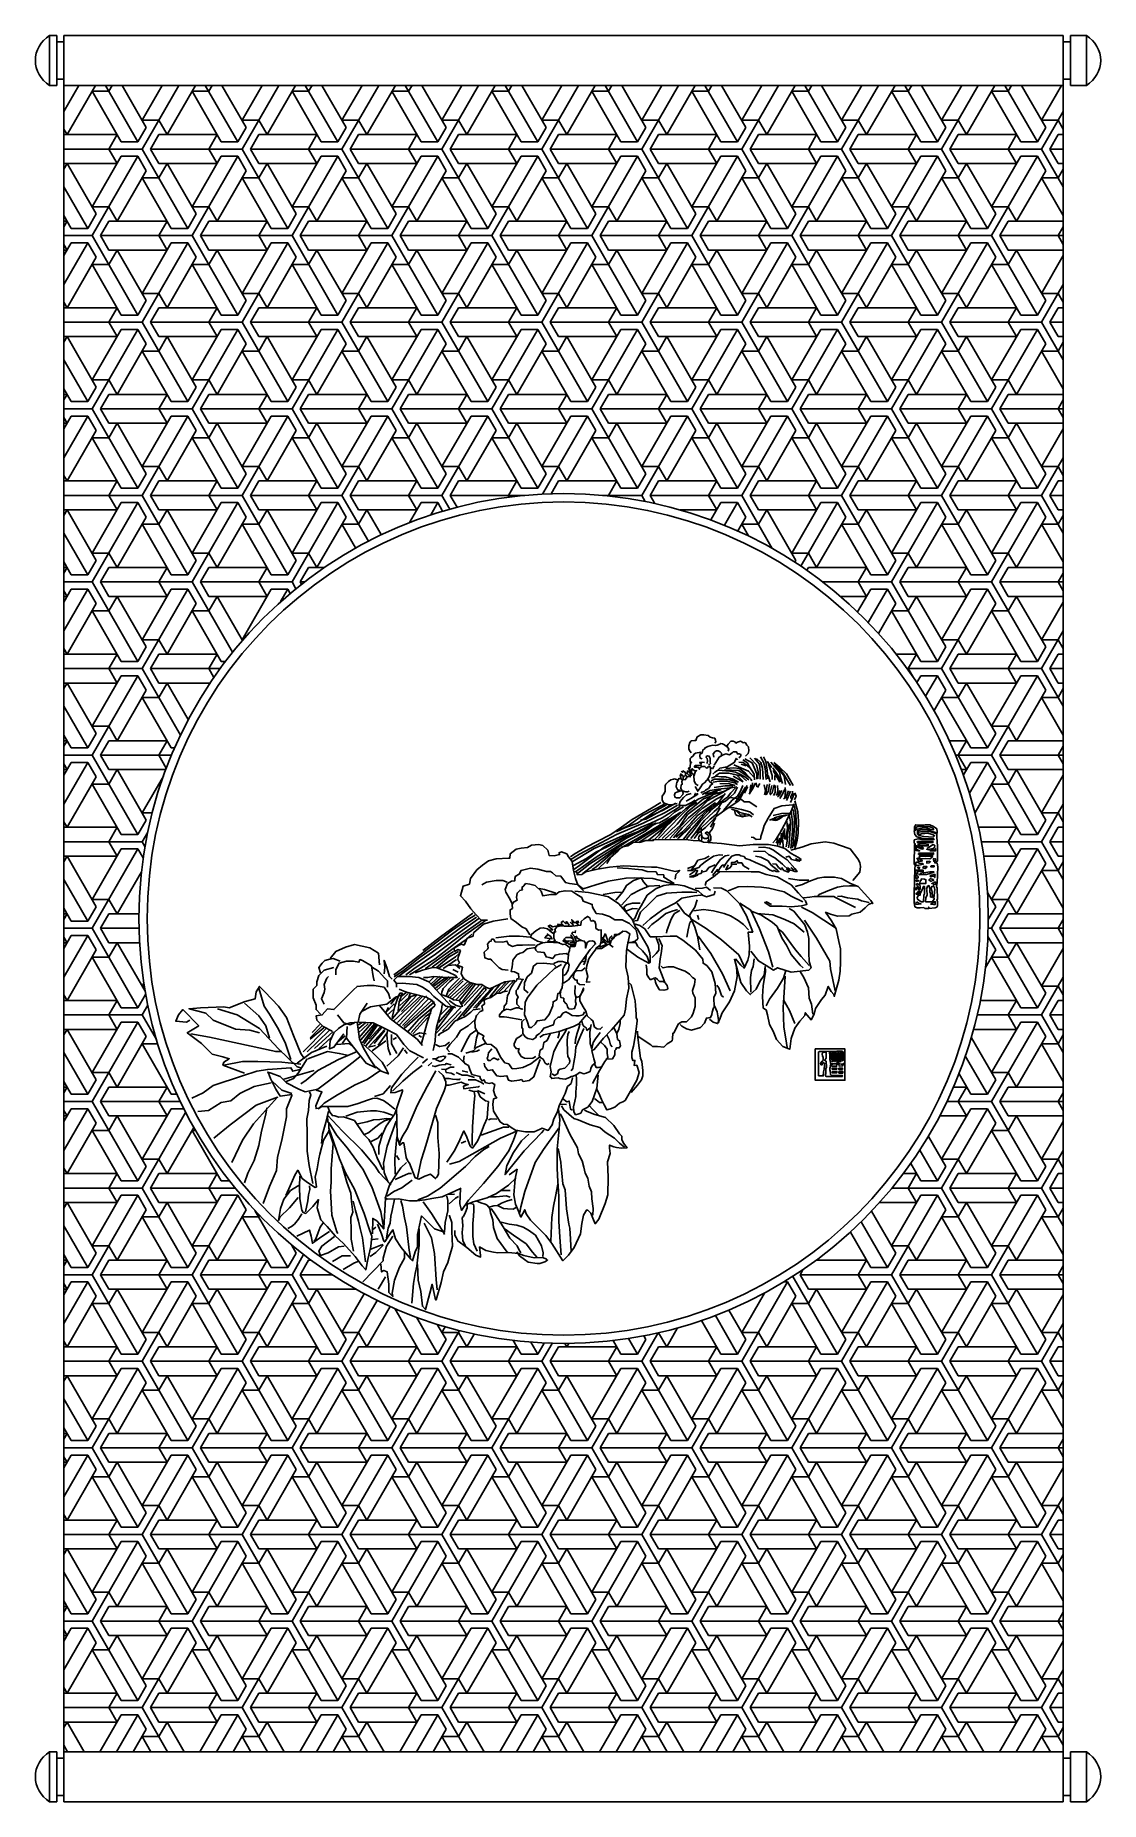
# Model space of a CAD drawing. Extents: x 996 to 1636, y 1292 to 2352.
import ezdxf

# ---------------------------------------------------------------- set-up
doc = ezdxf.new("R2010")
doc.units = 0
doc.header["$LTSCALE"] = 10
doc.header["$MEASUREMENT"] = 0
for name, color, linetype in [('3', 3, 'CONTINUOUS'), ('4', 4, 'CONTINUOUS'), ('7', 7, 'CONTINUOUS'), ('BH', 3, 'CONTINUOUS')]:
    doc.layers.add(name, color=color, linetype=linetype)

# ---------------------------------------------------------------- blocks, each defined once
blk = doc.blocks.new('1')
at = {"layer": '7'}
for p, q in [((-930, 16.2), (-930, 5)), ((-900, 16.2), (-930, 16.2)), ((-900, 5), (-900, 16.2)), ((-900, 5), (-930, 5)), ((-930, -700), (-930, 0)), ((-926.2, 5), (-926.2, 0)), ((-903.8, 0), (-903.8, 5)), ((-900, 0), (-900, -700)), ((-900, 0), (-930, 0)), ((-900, -700), (-930, -700)), ((-900, -705), (-930, -705)), ((-930, -710), (-930, -705)), ((-900, -710), (-930, -710)), ((-926.2, -705), (-926.2, -700)), ((-903.8, -700), (-903.8, -705)), ((-900, -705), (-900, -710))]:
    blk.add_line(p, q, dxfattribs=at)
at = {"layer": '7', "extrusion": (0, 0, -1)}
for centre, start_param, end_param in [((-915, 1.2), 5.35589, 7.210481), ((-915, -695), 2.214297, 4.068888)]:
    blk.add_ellipse(centre, major_axis=(0, 25), ratio=0.75, start_param=start_param, end_param=end_param, dxfattribs=at)

msp = doc.modelspace()

# ---------------------------------------------------------------- hatches: boundary and pattern name
at = {"layer": 'BH'}
h = msp.add_hatch(dxfattribs=at)
h.set_pattern_fill('ESCHER', color=256, scale=50, style=0)
h.set_pattern_definition([(60, (-140, -210), (-60, -1e-08), [55, -5]), (180, (-140, -210), (30, -51.9615), [55, -5]), (300, (-140, -210), (60, -1e-08), [55, -5]), (60, (-135, -210), (-60, -1e-08), [10, -50]), (300, (-135, -210), (60, -1e-08), [10, -50]), (60, (-142.5, -205.67), (-60, -1e-08), [10, -50]), (180, (-142.5, -205.67), (30, -51.9615), [10, -50]), (300, (-142.5, -214.33), (60, -1e-08), [10, -50]), (180, (-142.5, -214.33), (30, -51.9615), [10, -50]), (60, (-160, -210), (-60, -1e-08), [10, -50]), (300, (-160, -210), (60, -1e-08), [10, -50]), (60, (-130, -227.32), (-60, -1e-08), [10, -50]), (180, (-130, -227.32), (30, -51.9615), [10, -50]), (300, (-130, -192.68), (60, -1e-08), [10, -50]), (180, (-130, -192.68), (30, -51.9615), [10, -50]), (0, (-130, -201.34), (-30, 51.9615), [35, -25]), (0, (-130, -218.66), (-30, 51.9615), [35, -25]), (120, (-137.5, -197.01), (-60, 1e-08), [35, -25]), (120, (-152.5, -205.67), (-60, 1e-08), [35, -25]), (240, (-152.5, -214.33), (30, -51.9615), [35, -25]), (240, (-137.5, -222.99), (30, -51.9615), [35, -25])])
edge = h.paths.add_edge_path(flags=16)
edge.add_arc((1313.1, 1822.4), 255, 0, 360)
h.paths.add_polyline_path([(1013.1, 2322.4), (1613.1, 2322.4), (1613.1, 1322.4), (1013.1, 1322.4)])

# ---------------------------------------------------------------- linework, layer by layer
at = {"layer": '3'}
for points in [[(1403.9, 1927.6), (1404.5, 1928.4), (1404.4, 1929.4), (1403.9, 1930.6), (1402.4, 1930.8), (1401.1, 1931.3), (1399.9, 1932.3), (1397.2, 1932.6), (1395.4, 1932.6), (1393.2, 1931.4), (1392.6, 1929.8), (1392.5, 1929.3), (1391.6, 1929.3), (1389.7, 1929), (1388.9, 1928.1), (1388.2, 1926.1), (1388.3, 1924.3), (1388.7, 1923.2), (1389.7, 1921.9)], [(1395.5, 1922.3), (1392.3, 1921.6), (1391.4, 1921.1), (1390.9, 1920), (1389.7, 1919.1), (1389.1, 1918.4), (1389.1, 1916.6), (1389.9, 1916), (1389.3, 1916), (1389, 1913.5), (1388.9, 1912.8), (1388.1, 1912.8)], [(1411.9, 1922.9), (1412.3, 1924), (1411.4, 1925.7), (1411, 1925.7), (1409.8, 1926.7), (1408.6, 1927.2), (1407.5, 1927.5), (1406.9, 1927), (1405.4, 1926.5), (1404.4, 1926.2), (1402.7, 1926.4), (1401.1, 1926.1), (1399.7, 1925.7), (1398, 1924.9), (1397.6, 1924.2), (1396.6, 1923.5), (1396.4, 1922.7), (1396, 1921.5), (1395.1, 1921.4), (1394.9, 1920.1), (1395.1, 1918.6), (1396.3, 1918.2)], [(1399.2, 1915.4), (1399.5, 1917.3), (1399.2, 1918.5), (1398.6, 1919.1), (1398.7, 1919.6), (1399.5, 1920), (1400.5, 1919.8), (1400.9, 1918.9), (1401, 1918.4), (1401.1, 1916.3), (1401.2, 1915.4), (1400.7, 1914.9), (1400.1, 1914.8)], [(1403.3, 1919.2), (1403, 1920.2), (1402.8, 1921.2), (1404.2, 1922.7), (1404.9, 1923), (1405.9, 1923), (1407.2, 1922.4), (1407.9, 1921.7), (1408, 1920.5)], [(1403.6, 1914.5), (1406.6, 1919.3), (1408.5, 1920.5), (1410.5, 1921.3), (1412.7, 1920.7), (1414.3, 1921.9), (1415, 1922.5), (1417, 1922.4), (1417.5, 1921.2), (1418.6, 1921.2), (1419.5, 1920.9), (1419.5, 1919.9), (1418.4, 1918.9)], [(1422.3, 1919.8), (1423.9, 1921.4), (1424.4, 1923), (1424.1, 1925.5), (1423.1, 1926.5), (1422.3, 1927.8), (1421.7, 1928.1), (1420.9, 1927.9), (1420.2, 1928.4), (1419.3, 1928.8), (1417.6, 1928.2), (1416.6, 1927.7), (1415.9, 1928.4), (1414.9, 1928.8), (1413.5, 1928.8), (1411.9, 1927.1), (1411.1, 1925.9)], [(1424.9, 1918.9), (1429, 1914.6), (1429.9, 1910.4), (1429.7, 1906.3)], [(1427.8, 1918.7), (1430.7, 1915), (1431.2, 1910.9), (1431.2, 1906.1)], [(1431.4, 1919.4), (1433.1, 1916.3), (1434.1, 1912.6), (1434.8, 1905.8)], [(1433.1, 1919.4), (1434.6, 1916.7), (1435.3, 1911.4), (1435.8, 1906.3)], [(1383.6, 1909.4), (1383.3, 1908.5), (1383.5, 1906.7), (1383.3, 1908), (1383, 1908.6)], [(1383.6, 1910.8), (1384.4, 1910.1), (1384.7, 1911), (1386.2, 1910.1), (1386.2, 1908.1)], [(1383.8, 1908.9), (1384.7, 1907.8), (1385.6, 1907.9), (1384.8, 1907.3), (1384.9, 1906.1)], [(1386.6, 1909.8), (1388.5, 1908.3), (1388.5, 1907.7)], [(1387.5, 1909.4), (1387.5, 1911), (1388.7, 1910.2), (1389.5, 1908.9), (1389.4, 1908.4), (1388.5, 1908.4), (1390.1, 1908.2)], [(1388.1, 1912.9), (1389.1, 1910.5), (1389.4, 1909.2), (1390, 1909.8), (1391.4, 1908.3), (1392, 1910.2), (1393, 1911.2), (1391.7, 1911), (1390.2, 1912.3), (1389.7, 1910), (1388.4, 1912.7)], [(1391.3, 1908.3), (1391.4, 1904.9), (1392.4, 1903.1), (1393.9, 1902.2)], [(1399.3, 1905.6), (1400.4, 1907.5), (1401.2, 1910), (1401.3, 1912), (1401.1, 1913.3), (1401, 1913.6), (1400.1, 1913.6), (1399.2, 1912.6), (1398.7, 1912.9), (1397.9, 1913.7), (1396.7, 1913.7), (1395.8, 1913.5), (1394.9, 1913), (1394.6, 1912), (1394.3, 1912.8), (1393.9, 1913), (1392.9, 1913.3), (1391.7, 1913.2), (1391.7, 1913.9), (1392.3, 1914.3), (1393, 1914.2), (1394.2, 1914.3), (1395.1, 1914.4), (1395.6, 1914.2), (1395.9, 1913.8)], [(1397.6, 1916), (1396.1, 1916.3), (1395, 1916.1), (1394.7, 1916), (1396, 1915)], [(1403.5, 1914.1), (1402.7, 1912.4), (1401.2, 1912.8)], [(1402.6, 1909.1), (1403.9, 1910.3), (1405.5, 1911.2), (1406.9, 1912.6), (1410.3, 1913.3), (1411.3, 1913.5), (1415.6, 1916), (1416.4, 1917.5), (1416.7, 1918.5), (1417.4, 1917.9), (1417.8, 1918.2)], [(1422.9, 1905.1), (1419.5, 1908), (1414.9, 1909), (1412.3, 1909.7), (1406.7, 1909.7), (1404.3, 1908)], [(1424.4, 1905.6), (1422, 1907.5), (1419, 1909), (1416.4, 1910.2), (1413, 1910.9), (1406, 1911.4)], [(1409.8, 1911.7), (1418.3, 1911.2), (1425.1, 1906.6)], [(1410.6, 1912.4), (1415.4, 1912.9), (1418.8, 1912.4), (1422.4, 1909.7), (1425.6, 1906.1), (1426.1, 1905.1)], [(1415.4, 1914.6), (1424.1, 1910.9), (1427.5, 1907.1)], [(1421, 1904.6), (1417.3, 1908.3)], [(1418.3, 1916.3), (1421, 1916), (1425.6, 1912.4)], [(1419.8, 1915), (1422.7, 1914.1)], [(1420.7, 1917.7), (1423.6, 1915.8), (1424.4, 1914.1), (1427.5, 1909), (1427.8, 1905.6)], [(1422, 1918.2), (1426.3, 1915.8), (1427.5, 1913.1), (1429.2, 1909.2), (1429.2, 1906.1)], [(1429, 1918.4), (1431.6, 1916), (1432.6, 1912.6), (1432.9, 1905.8)], [(1435.3, 1916.7), (1438.2, 1913.1)], [(1435.8, 1916.5), (1438.4, 1908.3), (1438.4, 1905.8)], [(1436, 1908.3), (1437.2, 1904.4)], [(1437.5, 1916.3), (1442.8, 1910.2), (1443.5, 1906.6), (1444.5, 1903.4)], [(1438.7, 1912.9), (1441.3, 1909), (1444, 1904.4)], [(1438.9, 1911.2), (1443, 1904.2)], [(1451, 1902.2), (1446.9, 1909.2), (1443, 1913.1), (1439.4, 1916)], [(1446.4, 1902.9), (1445.5, 1907.8), (1444.5, 1909.2), (1442.8, 1911.4), (1439.9, 1914.8)], [(1439.9, 1908.3), (1439.9, 1905.4)], [(1449.3, 1902.2), (1445.2, 1909.2), (1443.5, 1911.2), (1440.9, 1914.3)], [(1405.5, 1898.6), (1397.7, 1895.7), (1393.8, 1894), (1386.3, 1888.2), (1374.9, 1878), (1370.3, 1872.4), (1367.7, 1869.8)], [(1381.5, 1905.7), (1379.7, 1906.2), (1379, 1906.1), (1377.5, 1905.7), (1376.1, 1904.6), (1374.5, 1903), (1374.1, 1902.3), (1374, 1900.1), (1374.1, 1898.6), (1373.2, 1897.3), (1372.2, 1895.9), (1372.3, 1893.6), (1373.1, 1891.8), (1376.3, 1890.7), (1377.6, 1890.7), (1381.2, 1891.5)], [(1374, 1870.3), (1383.2, 1878.5), (1387.5, 1884.8), (1397.7, 1892.5), (1402.8, 1896.9), (1409.8, 1898.8), (1412.5, 1900.5)], [(1413.5, 1900.8), (1406.7, 1897.1), (1399.7, 1893.3), (1394.6, 1888.2), (1388, 1882.9), (1380.5, 1874.4), (1376.9, 1870.5)], [(1382.6, 1899.9), (1382.3, 1898.6), (1381, 1898.3), (1380.1, 1897.8), (1379.7, 1896.7), (1379.9, 1895.3), (1380.9, 1894.9), (1382.8, 1894.9), (1384.6, 1896.9), (1384.9, 1897.9), (1384.3, 1899.1), (1386.5, 1898.4), (1387.5, 1898.4), (1388.5, 1898.8)], [(1382.5, 1906.7), (1381.1, 1904.1), (1380.8, 1903.2), (1380.7, 1901.4), (1381.7, 1899.5), (1383, 1898.8), (1384, 1899.2), (1383.5, 1900.6), (1383.7, 1902.6), (1384.3, 1903), (1384.1, 1904.9), (1384.6, 1905.7)], [(1389.7, 1897.4), (1386.9, 1896.7), (1385, 1895), (1383, 1892.6), (1382.4, 1890.6), (1382.4, 1890.2), (1386.2, 1890.3), (1389.9, 1892), (1392, 1893.5)], [(1382.5, 1906.7), (1383.8, 1906.1), (1386, 1905.7), (1386.6, 1906.6)], [(1389.4, 1907.5), (1387.2, 1907.6), (1386.7, 1908), (1387, 1907.3), (1386.8, 1906.7)], [(1416.4, 1900.8), (1413.5, 1897.9), (1411.5, 1895.2), (1409.8, 1894), (1406.4, 1891.3), (1401.4, 1887.5), (1400.4, 1886), (1395.1, 1880.7), (1390.9, 1875.1), (1386.8, 1870.3)], [(1417.6, 1901.2), (1415.7, 1897.6), (1413.2, 1895.2), (1410.3, 1892.8), (1407.9, 1891.8), (1406.2, 1888.9), (1403.5, 1886.7), (1399.9, 1883.3), (1397.7, 1881.2), (1395.3, 1878.3), (1392.1, 1873.7), (1389.5, 1870.5)], [(1423.4, 1902.2), (1418.3, 1893), (1411.3, 1888.4), (1405, 1883.8), (1401.1, 1879.9), (1398.2, 1877), (1393.8, 1873.7), (1391.4, 1870.5)], [(1391.9, 1897), (1391.7, 1896.1), (1392.6, 1896.6), (1393, 1897), (1392, 1897.5), (1393, 1897.1), (1393.9, 1897.4)], [(1392.1, 1901.6), (1393.5, 1899.3), (1393.6, 1898.8), (1395.5, 1901.4), (1396.5, 1903.1), (1397.6, 1903.9), (1399.1, 1905.5), (1400.3, 1905.6), (1400.4, 1904.9), (1400.7, 1904.7), (1401, 1904.2), (1401.7, 1904.2), (1401.8, 1903.7), (1402.3, 1903.7), (1402.1, 1903.1), (1402.1, 1903.1), (1402.6, 1903.3), (1401.3, 1902.4), (1400.8, 1901.4), (1400, 1900.4), (1398.3, 1899.5), (1397.5, 1898.6), (1396, 1898.2), (1395.4, 1897.9)], [(1396.3, 1896.9), (1401.1, 1899.3), (1405.7, 1900), (1409.8, 1900.5), (1414.4, 1901), (1417.1, 1901.5)], [(1398, 1897.1), (1401.8, 1898.1), (1404.5, 1899.1), (1407.7, 1899.6)], [(1401.6, 1905.1), (1403.8, 1906.1), (1409.4, 1906.1), (1413, 1905.6), (1417.8, 1904.2)], [(1401.8, 1906.6), (1404.7, 1907.8), (1407.7, 1907.5), (1410.3, 1907.5), (1414.9, 1906.1), (1418.1, 1904.2)], [(1402.8, 1904.2), (1406.4, 1904.9), (1411, 1904.9), (1415.9, 1903.9), (1417.6, 1902.9)], [(1403.5, 1901), (1410.1, 1902), (1414, 1902), (1414.7, 1901.7)], [(1406.9, 1903.4), (1412.7, 1903.2), (1416.1, 1902.2)], [(1420.7, 1902.2), (1419.3, 1898.8), (1417.6, 1895.9), (1414.4, 1893.5), (1409.1, 1887.2)], [(1414.9, 1907.8), (1421, 1904.4)], [(1422.4, 1901.2), (1420, 1897.4), (1418.1, 1895), (1416.4, 1892.3)], [(1423.6, 1901.5), (1421.7, 1897.6)], [(1428.3, 1903.7), (1426.3, 1899.8), (1424.6, 1897.1)], [(1425.6, 1902.7), (1424.9, 1897.9)], [(1426.6, 1903.9), (1426.3, 1900.8), (1425.1, 1898.3)], [(1428.7, 1903.9), (1429.2, 1901.5)], [(1430.9, 1903.4), (1429.5, 1901)], [(1433.6, 1902.7), (1434.3, 1898.8), (1433.8, 1896.6)], [(1435.3, 1902.9), (1434.6, 1897.6), (1434.1, 1896.6)], [(1436.7, 1903.2), (1436.2, 1899.1), (1434.8, 1896.6)], [(1439.6, 1902.7), (1438.4, 1897.9), (1437, 1896.6)], [(1438.2, 1902.2), (1437, 1897.4)], [(1440.1, 1902.2), (1440.1, 1898.1), (1439.2, 1896.2)], [(1441.6, 1902.2), (1441.8, 1899.3), (1441.1, 1896.9), (1440.6, 1896.4)], [(1444.2, 1899.3), (1442.5, 1896.2), (1441.6, 1895.4)], [(1443, 1899.3), (1441.8, 1896.2)], [(1445.9, 1899.8), (1444.2, 1896.4), (1443, 1894.5)], [(1446.2, 1901), (1446.4, 1898.8), (1445.9, 1894.7), (1445.2, 1894.2)], [(1448.1, 1899.1), (1446.4, 1894.5)], [(1449.3, 1898.8), (1448.6, 1896.9), (1447.6, 1894.5), (1446.9, 1893.3)], [(1450.5, 1898.8), (1450.5, 1897.4), (1449.6, 1895.7), (1449.6, 1894.5)], [(1452, 1897.9), (1452.7, 1895.9), (1451.8, 1893.7)], [(1371.4, 1892), (1365.9, 1888.7), (1354.2, 1881.9), (1347.9, 1877.3), (1341.4, 1872.9), (1333.2, 1868.6), (1326.6, 1865.2), (1319.4, 1861.1), (1317.2, 1859.4)], [(1317.4, 1857.9), (1322.7, 1861.1), (1335.8, 1868.1), (1344.8, 1872.9), (1360.8, 1879.7), (1374.1, 1886), (1381.4, 1890.4)], [(1383.1, 1889.6), (1372.2, 1882.9), (1365.4, 1879.7), (1359.6, 1877.3), (1354.2, 1874.6), (1344.8, 1870.5), (1331.5, 1864.5), (1317.9, 1856.2)], [(1385, 1889.4), (1379.7, 1886.2), (1375.8, 1882.9), (1370.7, 1879.9), (1366.1, 1879), (1357.4, 1874.4), (1349.4, 1871.5), (1338, 1865.7), (1334.4, 1863), (1322.7, 1854.3), (1319.3, 1851.8)], [(1373.6, 1891.1), (1360.5, 1884.3), (1352.1, 1878.3), (1345, 1874.6), (1349.9, 1876.8), (1357.4, 1879.7), (1369, 1887.5), (1374.8, 1890.6)], [(1377.5, 1890.4), (1367.6, 1884.8), (1362.5, 1882.1), (1359.3, 1881.2), (1372.9, 1887.5), (1380.4, 1891.6)], [(1370.1, 1870.5), (1383.4, 1884.3), (1389.2, 1889.9), (1393.1, 1892)], [(1372.3, 1870.5), (1381.2, 1879), (1387.3, 1886.2), (1397, 1894.2), (1402.6, 1896.2)], [(1379.1, 1870.8), (1384.2, 1876.8), (1390, 1882.6), (1396.3, 1888.4), (1405.2, 1894.2), (1409.4, 1896.4)], [(1404.3, 1892), (1393.4, 1884.3), (1389.5, 1879.7), (1384.4, 1874.4), (1380.5, 1871.2)], [(1381.5, 1870.5), (1394.3, 1882.9), (1399.7, 1887.9), (1402.1, 1889.9)], [(1410.1, 1897.4), (1406.2, 1892), (1402.8, 1889.9), (1397, 1884.3), (1388.8, 1874.9), (1385.1, 1870)], [(1386.7, 1892.9), (1389.4, 1894.4), (1393.6, 1897.1)], [(1407.2, 1888.9), (1405, 1885), (1401.1, 1882.1), (1398.4, 1879.5), (1394.6, 1876.1), (1392.9, 1873.7)], [(1427.1, 1884.7), (1424.9, 1886.4), (1419.9, 1887.9), (1415.2, 1888.9), (1412.4, 1889.1)], [(1429.1, 1889.4), (1424.6, 1892.4), (1421.6, 1892.4), (1419.9, 1893.8), (1418.4, 1893.8), (1416.4, 1894.6), (1412.7, 1895.1)], [(1413.9, 1888.1), (1417.4, 1887.1), (1418.9, 1886.1), (1421.4, 1885.4), (1424.1, 1884.9), (1426.3, 1883.4)], [(1415.7, 1887.4), (1416.4, 1884.9), (1417.4, 1884.2), (1420.6, 1883.4), (1422.4, 1883.9), (1424.9, 1884.2)], [(1416.9, 1886.9), (1419.4, 1884.4), (1422.4, 1884.7)], [(1425.8, 1871.2), (1427.1, 1871), (1428.8, 1869.8), (1431.3, 1870), (1431.6, 1871), (1431.6, 1871.7), (1432.8, 1875.2), (1433.6, 1878.2), (1436, 1882.7), (1439.5, 1888.4), (1444.2, 1890.1), (1450.7, 1890.6)], [(1438.7, 1867.8), (1440.6, 1869.8), (1443, 1873.6), (1446.8, 1880.6), (1449.5, 1886.4), (1451.5, 1891.2)], [(1451.5, 1897.4), (1450.8, 1895.2), (1449.3, 1892)], [(1451, 1887.9), (1451.7, 1882.4), (1451.7, 1878.2), (1451.3, 1872.4), (1451, 1866.9), (1450.3, 1864.9)], [(1451.5, 1890.3), (1452.5, 1885.7), (1452.7, 1880.4), (1453, 1876.8), (1452.7, 1873.4), (1452.5, 1870.3), (1452, 1868.3), (1451.7, 1865.7)], [(1452, 1893), (1453.7, 1886.5), (1454.2, 1880.9), (1453.9, 1873.6), (1453.4, 1869.5), (1451.7, 1863.7)], [(1320.3, 1850.4), (1332.6, 1859.3), (1350.8, 1870.7), (1368.7, 1879.4)], [(1321.5, 1849.4), (1328.8, 1855.2), (1347.4, 1867.1), (1354.9, 1870.9), (1362, 1874.8), (1368.5, 1879.9)], [(1383.5, 1886.2), (1368.5, 1877), (1362.4, 1873.4), (1349.1, 1865.6), (1342.3, 1861.7), (1332.6, 1853.5), (1330, 1851.6)], [(1356.1, 1868.5), (1381.1, 1883.8)], [(1358.3, 1868), (1380.1, 1882.6)], [(1364.1, 1869.5), (1377.7, 1880.4)], [(1382, 1870.5), (1389.2, 1877.5)], [(1395.7, 1877.1), (1395.6, 1874.9), (1395.8, 1872.6), (1396.3, 1871.2), (1397.6, 1870.5), (1398.9, 1870.5), (1400.1, 1871)], [(1403.7, 1879.7), (1402.4, 1876.5), (1401.6, 1875.3), (1400.4, 1873.9)], [(1404.5, 1883.1), (1402.3, 1879), (1401.2, 1877.2)], [(1449.2, 1884.9), (1447, 1884.4), (1446, 1884.4), (1443, 1883.9), (1439.8, 1882.9), (1439.3, 1882.4), (1436.8, 1881.4)], [(1438.2, 1881.7), (1440.2, 1881.3), (1441.1, 1881.5), (1442.3, 1882.1), (1443.3, 1882.7), (1445.1, 1884), (1446.3, 1884.1)], [(1439, 1884.2), (1444, 1885.4), (1448.5, 1885.7)], [(1439.4, 1882.1), (1441.1, 1882.1), (1442.7, 1882.6), (1443.1, 1883.5), (1443.3, 1883.8)], [(1445.7, 1876.5), (1445.7, 1871.9), (1445.7, 1870)], [(1447.1, 1880.9), (1447.6, 1876.5), (1446.7, 1871.9), (1446.4, 1869.8)], [(1448.6, 1879.2), (1447.6, 1872.7), (1447.4, 1868.8), (1446.7, 1865.4)], [(1448.8, 1883.8), (1449.3, 1880.2), (1449.1, 1876.5), (1448.8, 1870.3), (1448.6, 1867.3), (1448.1, 1864.9)], [(1449.8, 1886.7), (1450.5, 1880.2), (1450.5, 1875.1), (1450.1, 1870.3), (1449.6, 1864.4)], [(1524.9, 1876.3), (1523.7, 1875.7), (1523.7, 1877.4), (1524.5, 1878.7), (1527.1, 1878.5), (1530.1, 1878.7), (1532.9, 1878.7), (1535.2, 1877.6), (1537.1, 1876.3), (1537.4, 1874.5), (1537.4, 1873.8), (1537.1, 1873.8), (1533.5, 1874.8), (1530.9, 1875.8), (1527.7, 1875.7), (1525.5, 1875), (1525.5, 1873.1), (1526.5, 1872.2), (1529.3, 1871.6), (1534.9, 1871.2), (1535.8, 1872.1), (1534.9, 1872.7), (1533.8, 1873.1), (1531.7, 1873.7), (1530, 1873.5), (1528.1, 1873.4), (1527.2, 1872.9), (1526.2, 1873.1), (1526.1, 1874.3), (1528.5, 1874.7), (1531.3, 1874.7), (1533.5, 1874.4), (1537.2, 1873.2), (1537.2, 1871.5), (1537.5, 1865.6), (1537.5, 1856.9), (1535.8, 1855.9), (1537.4, 1855.6), (1537.7, 1853.5), (1537.4, 1843.8), (1536.9, 1841.5), (1537.4, 1840.9), (1537.5, 1834.1), (1537.1, 1833.4), (1537.5, 1832.7), (1537.5, 1830.1), (1537.1, 1829.2), (1536.1, 1828.9), (1532.4, 1828.5), (1532.3, 1829.3), (1532.2, 1828.5), (1530, 1828.5), (1529.4, 1829), (1527.2, 1828.8), (1525.3, 1828.8), (1524, 1829.5), (1523.6, 1831.9), (1523.5, 1835.7), (1523.6, 1837.5), (1524, 1852.4), (1524.2, 1854), (1527.4, 1854.7), (1529.1, 1855.1), (1528.7, 1855.4), (1527.5, 1855.4), (1526.6, 1855.6), (1525.8, 1856.3), (1525.1, 1856.3), (1524.6, 1856.1), (1524.6, 1854.8), (1524, 1854.5), (1523.5, 1855.3), (1523.7, 1866.7), (1524.3, 1867), (1523.6, 1867.7), (1523.6, 1869.6), (1525.9, 1870.3), (1528, 1869.8), (1530.3, 1869.8), (1535.5, 1869.8), (1535.3, 1870.2), (1528.7, 1870.5), (1525.2, 1871.5), (1523.9, 1872.9), (1523.6, 1875.1), (1525.3, 1876), (1528.4, 1876.6), (1531, 1876.9), (1533.5, 1875.8), (1535.2, 1875.7), (1534.9, 1876.6), (1532.9, 1877.4), (1529.5, 1877.6), (1525.8, 1877.6), (1524.6, 1877.1), (1524.8, 1876.1)], [(1319.1, 1854.2), (1326.8, 1858.4), (1332.4, 1862.2), (1339.7, 1865.6), (1352.5, 1872.4)], [(1324.6, 1849.4), (1332.6, 1855.7), (1343.5, 1863.4), (1352.5, 1869.7)], [(1446.5, 1859.3), (1448.6, 1859.8), (1450, 1857.9), (1454.6, 1856.9), (1455.7, 1857.9), (1454.1, 1859), (1449.7, 1861.5), (1445.9, 1864.5), (1441.8, 1865.8), (1436.1, 1866.9), (1426.9, 1866.9), (1418.7, 1866.1), (1407.9, 1867.4), (1397, 1868.3), (1395.1, 1869.1), (1390.8, 1869.3), (1387.8, 1869.6), (1366.8, 1869.9), (1367.1, 1869.3), (1362.5, 1869.3), (1359.5, 1868.3), (1354.9, 1868), (1351.6, 1866.1), (1347.8, 1865.3), (1345.9, 1863.1), (1341.3, 1859), (1339.1, 1855.5)], [(1395.3, 1872.9), (1394.6, 1872), (1394.2, 1871.5), (1394.1, 1870.6), (1394.4, 1869.4), (1394.6, 1869.1), (1395.9, 1869.2), (1396, 1870.5), (1395.9, 1871.4)], [(1399.8, 1868.3), (1399.7, 1868.9), (1400.2, 1869.6), (1400.1, 1870.7), (1400, 1872.2), (1399.3, 1872.9), (1398.2, 1873.6), (1398.7, 1874.2), (1399.6, 1874.3)], [(1399.2, 1874.3), (1400.7, 1873.5), (1401.1, 1872.4), (1401.4, 1871.6), (1401.4, 1869.3), (1401, 1869), (1400.4, 1868.3)], [(1441.8, 1871.5), (1441.1, 1868.3), (1440.8, 1867.6)], [(1443, 1870.7), (1441.8, 1867.6), (1441.6, 1866.1)], [(1444, 1873.6), (1443.5, 1870), (1442.5, 1867.6)], [(1445.2, 1875.3), (1444.5, 1870.3), (1443.3, 1868.1), (1443, 1866.4)], [(1444.7, 1869.5), (1445, 1865.2)], [(1529.1, 1864.5), (1528.7, 1865.1), (1527.1, 1865), (1526.4, 1865.8), (1525.3, 1866.1), (1524.3, 1866.1), (1524.3, 1865.1), (1524.3, 1864), (1524.8, 1863.2), (1525.8, 1863), (1526.9, 1863), (1526.5, 1863.2), (1525.6, 1863.7), (1524.8, 1864), (1524.8, 1865.3), (1525.9, 1865), (1527.7, 1864.3), (1528.8, 1864.1), (1529, 1864.4), (1529.1, 1864.5)], [(1525.5, 1868.7), (1534.8, 1868.7), (1534.8, 1868), (1525.6, 1867.9), (1525.3, 1868.6)], [(1526.1, 1867.2), (1529.7, 1867.3), (1532, 1866.9), (1532, 1866.1), (1527.5, 1866), (1525.9, 1866.7), (1526.1, 1867.2)], [(1531.4, 1864.5), (1534.5, 1866.7), (1535.6, 1866.6), (1535.9, 1866.3), (1535.8, 1865), (1534.9, 1864.4), (1533, 1864), (1532.4, 1863.7), (1531.1, 1864), (1531.1, 1864.3)], [(1333.9, 1852.3), (1343.5, 1861.5)], [(1408.7, 1860.4), (1406.8, 1860.7), (1403, 1859.8), (1401.1, 1858.5), (1398.9, 1857.1), (1395.4, 1854.4), (1394.3, 1853.1), (1391.8, 1852.2), (1390.2, 1851.2), (1387.5, 1851.2)], [(1387.5, 1852.5), (1391.6, 1854.1), (1393.7, 1857.4), (1397.8, 1858.5), (1400.5, 1859.8)], [(1412.5, 1860.4), (1410.1, 1860.1), (1407.1, 1857.7), (1404.9, 1854.7), (1403.3, 1852.2), (1401.9, 1849.8)], [(1439.1, 1850.6), (1436.7, 1851.7), (1434, 1853.6), (1428.3, 1856), (1425, 1857.7), (1422.3, 1858.5), (1421.5, 1859.6), (1419.6, 1860.1), (1418.5, 1860.7), (1416.6, 1860.7), (1414.1, 1859.8), (1411.7, 1857.1), (1410.3, 1855), (1409.2, 1853.1)], [(1424.5, 1852), (1421.2, 1854.1), (1420.1, 1855.8), (1417.7, 1855.8), (1417.4, 1857.1), (1416, 1856.3), (1413.9, 1856), (1413.9, 1854.1), (1413, 1852.8), (1410.6, 1851.7), (1412, 1854.7)], [(1430.2, 1865), (1433.4, 1865.3), (1436.7, 1864.7), (1439.1, 1863.4), (1443.7, 1860.1), (1447.3, 1857.7), (1451.9, 1852.5), (1453.3, 1850.6), (1451.9, 1850.6), (1450.3, 1851.2), (1448.4, 1851.4), (1444.6, 1855), (1439.9, 1858.8), (1436.1, 1860.9), (1434.2, 1862.6), (1430.2, 1862.8), (1427.2, 1862.6)], [(1428.3, 1859.8), (1431.5, 1859.3), (1435.9, 1857.1), (1437.8, 1854.4), (1441.3, 1851.7), (1442.4, 1850.6), (1440.8, 1850.6), (1439.1, 1851.4)], [(1444, 1851.7), (1442.1, 1853.1), (1440.8, 1855), (1438.6, 1855.2)], [(1452.4, 1858.5), (1453.8, 1857.7), (1455.7, 1857.4)], [(1525.3, 1858.6), (1528, 1857.6), (1528.4, 1857), (1527.8, 1856.9), (1526.2, 1856.9), (1525.1, 1858.9)], [(1526.2, 1861.6), (1535.2, 1861.8), (1535.1, 1860.9), (1526.2, 1860.9), (1526.2, 1861.5)], [(1526.5, 1859.8), (1534.6, 1859.9), (1533.9, 1858.9), (1533, 1858.2), (1530.3, 1858.5), (1528.4, 1858.3), (1526.8, 1858.6), (1526.5, 1859.2), (1526.5, 1859.6)], [(1533, 1856.9), (1531.1, 1856.7), (1531.1, 1855.7), (1532.6, 1855.9), (1533.3, 1856.9)], [(1532.9, 1863), (1536.4, 1863.1), (1536.4, 1864.3), (1535.5, 1863.5), (1534.3, 1863.4), (1533, 1863)], [(1535.9, 1858.3), (1536.4, 1858.2), (1536.4, 1857.4), (1535.3, 1856.7), (1535.2, 1858), (1535.6, 1858.6)], [(1319.4, 1850.7), (1321, 1850.2), (1321.3, 1848.6), (1324, 1848.8), (1326.5, 1850.5), (1333.5, 1852.1), (1340.6, 1853.2), (1349, 1854), (1365.9, 1853.2), (1369.1, 1853.2), (1380, 1850.7), (1382.7, 1851.3), (1381.9, 1850.2), (1380.5, 1848.8), (1380, 1846.1)], [(1344.4, 1833.4), (1348.7, 1838.5), (1350.9, 1842.3), (1355, 1845.3), (1359.6, 1846.9), (1361, 1844.5), (1363.7, 1841.5)], [(1345.2, 1852.9), (1352, 1852.4), (1355.8, 1852.1), (1360.2, 1851.6), (1363.2, 1850.7), (1368.6, 1850.5), (1369.4, 1848.8), (1373.2, 1848.6), (1373.2, 1847.2), (1379.5, 1843.4)], [(1388.6, 1848.7), (1390.5, 1849.8), (1392.4, 1851.4), (1393.5, 1851.2), (1392.7, 1849.5), (1392.1, 1848.4), (1389.1, 1847.6)], [(1396.2, 1851.4), (1395.6, 1849.5), (1393.7, 1849), (1393.5, 1848.4), (1391, 1847.4), (1388.6, 1847.4)], [(1391.8, 1854.4), (1389.9, 1851.7)], [(1404.1, 1854.7), (1400.3, 1853.1), (1398.6, 1850.9), (1395.9, 1850.3)], [(1402.4, 1848.2), (1405.7, 1852)], [(1410.1, 1854.4), (1408.4, 1854.4), (1406.8, 1852.2), (1406, 1850.6), (1404.6, 1850.9)], [(1414.1, 1855), (1417.1, 1855)], [(1446.7, 1852.2), (1448.1, 1850.9), (1448.6, 1850.6), (1448.1, 1850.3), (1445.4, 1851.2), (1444, 1853.1)], [(1447.6, 1853.1), (1449.2, 1851.7)], [(1449.5, 1853.1), (1451.6, 1851.4)], [(1524.8, 1848.5), (1525.9, 1847.7), (1525.9, 1846.9), (1524.8, 1846.4), (1524.5, 1847.2), (1524.2, 1847.9), (1524.6, 1848.5)], [(1524.6, 1851.1), (1524.6, 1848.9), (1525.6, 1849.2), (1525.8, 1850.9), (1529, 1850.5), (1529, 1851.4), (1524.6, 1851.5), (1524.6, 1850.9)], [(1524.9, 1845.6), (1525.9, 1845.4), (1525.9, 1844.8), (1525.3, 1844.6), (1524.6, 1845.1), (1524.6, 1845.6)], [(1527.1, 1853), (1526.4, 1853.2), (1525.6, 1853.2), (1525.8, 1852.8), (1526.4, 1852.2), (1526.8, 1852.8)], [(1526.9, 1849.5), (1533, 1850.5), (1535.3, 1850.5), (1535.3, 1850.1), (1532.9, 1849.5), (1531, 1848.8), (1529, 1848.9), (1526.6, 1848.6), (1526.8, 1849.2)], [(1527.5, 1845.1), (1528, 1846.3), (1529.8, 1846.1), (1530.6, 1845.7), (1530.6, 1844.8), (1530.6, 1843.5), (1526.9, 1843.5), (1527.1, 1845.1), (1527.4, 1845.1)], [(1529, 1853.7), (1531.1, 1853.7), (1531.1, 1853.1), (1530.9, 1853), (1530.1, 1852.4), (1529.4, 1852.7), (1528.8, 1852.8), (1529, 1853.5)], [(1533, 1846.4), (1534.9, 1845.9), (1535.2, 1845.3), (1534.3, 1845.3), (1533.8, 1844.7), (1533.2, 1845.1), (1532.4, 1845.6), (1533, 1846.3)], [(1533, 1848.2), (1535.6, 1848.8), (1536.1, 1848.8), (1535.9, 1847.9), (1535.9, 1847), (1535.1, 1847.9), (1534, 1847.7), (1533.6, 1847.4), (1533.2, 1848)], [(1533.6, 1854), (1535.5, 1854.1), (1535.5, 1853.5), (1533.5, 1853.5), (1533.5, 1853.8)], [(1534.3, 1843.7), (1535.5, 1843.8), (1535.8, 1844.4), (1536.4, 1844.3), (1536.4, 1842.8), (1535.3, 1842.7), (1535.1, 1843.2), (1534.2, 1843.4), (1534.2, 1843.7)], [(1336.8, 1836.9), (1343.9, 1838), (1348.2, 1838.3)], [(1347.9, 1830.4), (1353.6, 1836.9), (1359.1, 1839.6), (1364.2, 1841.8), (1370.8, 1842.3)], [(1354.5, 1820.9), (1357.4, 1821.2), (1359.3, 1826.3), (1364.8, 1831.7), (1369.1, 1835.8), (1374.8, 1837.7), (1384.1, 1838.3), (1390.3, 1838.3), (1393, 1838)], [(1354.7, 1821.7), (1355.8, 1822.5), (1357.7, 1826.9), (1359.6, 1830.1), (1363.2, 1836.4), (1368.6, 1840.4), (1373.2, 1842.3), (1377.6, 1842.9), (1381.9, 1842.6), (1385.4, 1842.1), (1389, 1840.7), (1394.1, 1838.8), (1396.3, 1836.9), (1395.5, 1836.4), (1391.7, 1836.1), (1384.1, 1834.7), (1380, 1831.7), (1372.7, 1827.9), (1365.1, 1822.2), (1360.7, 1818.2)], [(1392.1, 1840.4), (1396.4, 1840.7), (1398.9, 1841.2), (1401.3, 1839.3)], [(1395.9, 1836.6), (1398.9, 1835.5), (1403.5, 1836.9), (1404.1, 1838.8)], [(1411.9, 1839), (1417.9, 1841.5), (1423.6, 1841.7), (1432, 1841.2), (1436.4, 1840.7), (1445.6, 1838.5), (1449.7, 1835.8), (1456.8, 1832.5)], [(1488.6, 1842.1), (1484.8, 1842.1), (1481, 1841.8), (1477.5, 1841.3), (1471.8, 1839.1), (1466.6, 1836.9), (1465.8, 1835.9)], [(1496.5, 1832.1), (1491.9, 1833.1), (1489.7, 1834), (1486.5, 1834.5), (1483.5, 1834.8), (1479.7, 1835.9), (1477.5, 1835.6)], [(1525.2, 1841.4), (1524.6, 1840.9), (1524.6, 1839.5), (1525.3, 1840.3), (1525.3, 1841.4)], [(1524.9, 1842.7), (1525.8, 1841.8), (1526.2, 1840.9), (1526.2, 1839.8), (1527.1, 1839.9), (1527.1, 1842.2), (1525.8, 1843.2), (1525.1, 1843.2), (1524.8, 1842.7)], [(1526.1, 1839), (1525.5, 1837.9), (1524.8, 1837.7), (1524.8, 1837), (1525.9, 1837), (1526.8, 1839), (1526.2, 1839.3)], [(1529, 1841.7), (1528.7, 1840.6), (1527.2, 1837.2), (1527.1, 1836.4), (1526.1, 1836.4), (1525.3, 1835), (1525.6, 1834), (1527.8, 1832.5), (1529.1, 1832.5), (1529.3, 1836.4), (1529.8, 1837.3), (1529.7, 1841.4), (1529.7, 1841.7), (1529, 1841.7)], [(1531.6, 1841.8), (1531, 1840.1), (1531.1, 1839.6), (1531.3, 1836.4), (1530.6, 1835), (1530.4, 1832.5), (1534.3, 1832.5), (1535.6, 1834), (1535.3, 1835.4), (1534.8, 1835), (1533.3, 1835.4), (1533.3, 1837.6), (1533, 1838.3), (1533, 1839.2), (1533.2, 1839.9), (1532.4, 1842.2), (1531.6, 1842.1)], [(1534.3, 1841.9), (1533.8, 1840.9), (1534.3, 1838.3), (1534.6, 1835.6), (1535.5, 1835.6), (1535.8, 1838.5), (1535.9, 1839.9), (1535.5, 1841.4), (1534.6, 1842.1)], [(1260, 1824.5), (1255.7, 1821.8), (1245.7, 1815), (1236.3, 1807.8), (1216.4, 1792.5), (1211.1, 1788.7)], [(1260.8, 1823.3), (1250.4, 1816.2), (1238, 1807), (1226.8, 1799.1), (1216.9, 1791.3), (1211.3, 1787.4)], [(1258.6, 1825.7), (1239.2, 1811.4), (1228.5, 1803.2)], [(1315.6, 1796.5), (1315.8, 1799.2), (1316.1, 1800.3), (1316.1, 1801.7), (1316.7, 1803.2), (1316.9, 1804.9), (1315.2, 1806.2), (1313.9, 1807), (1312.7, 1806.8), (1310.6, 1807.6), (1308.3, 1808.7), (1307.2, 1810.6), (1307.2, 1812.5), (1307.4, 1814.4), (1308.3, 1814.4), (1307.8, 1815.9), (1309.1, 1817.5), (1311, 1818), (1313.5, 1817.8), (1318.2, 1817.8), (1323.4, 1818.4), (1323.7, 1820.7), (1325.5, 1822.2), (1327.4, 1823.7), (1328.9, 1822.8), (1329.3, 1821.3), (1330, 1820.9), (1330.6, 1821.3), (1331.9, 1820.7), (1332.5, 1818.8), (1332.5, 1816.5), (1334.2, 1815.4), (1335.7, 1815.6), (1335.7, 1813.5), (1335.7, 1809.1), (1335, 1806.4), (1332.9, 1804.9), (1332.1, 1803.4), (1330.4, 1801.5), (1328.3, 1798.2), (1327, 1794.2), (1326.6, 1791.4), (1327.7, 1787.6), (1327, 1785.9), (1326.8, 1784.3), (1329.1, 1784.5)], [(1359.1, 1831.7), (1354.5, 1831.7), (1350.9, 1830.7), (1349.3, 1829.3), (1350.4, 1826.9), (1354.7, 1828.5), (1357.4, 1828.2)], [(1363.6, 1816.2), (1366, 1818.9), (1369.8, 1821.7), (1374.4, 1825.5), (1378.8, 1827.1), (1381, 1827.6), (1381.5, 1827.6)], [(1382.9, 1827.3), (1379.7, 1825.4), (1378.3, 1823.2), (1377.2, 1821.1), (1375, 1815.1), (1374.8, 1813.7)], [(1381.3, 1831.7), (1385.6, 1825.7), (1389.2, 1823), (1391.9, 1817.3), (1393.5, 1811.8), (1394.9, 1803.7)], [(1393.2, 1833.6), (1391.9, 1829.2), (1389.4, 1825.7), (1388.6, 1824.3), (1390, 1821.1), (1388.9, 1820), (1387.8, 1815.6), (1387, 1811.3)], [(1391.3, 1827), (1397.1, 1827.9), (1403, 1827), (1409.6, 1825.4), (1413.4, 1824.1), (1418, 1821.3), (1421.2, 1818.9), (1424.2, 1815.6)], [(1393.5, 1824.4), (1394.3, 1821.9)], [(1419, 1831.7), (1425.5, 1827.4), (1430.7, 1816.2), (1436.1, 1802.4), (1438.8, 1793.2)], [(1457.6, 1814.3), (1451.6, 1819.2), (1445.9, 1821.9), (1438.8, 1824.6), (1431.5, 1825.2), (1430.4, 1825.2)], [(1456, 1829.3), (1462.3, 1826.1), (1476.4, 1816.9)], [(1525.1, 1832.5), (1526.6, 1831.5), (1527.7, 1831.2), (1524.6, 1830.9), (1524.8, 1832.5)], [(1533.6, 1831.1), (1535.5, 1832.5), (1536.2, 1832.5), (1536.2, 1830.9), (1535.2, 1830.9), (1533.3, 1831.1)], [(1214.2, 1787.9), (1222, 1793.7), (1232.7, 1801.2), (1262.2, 1822.5)], [(1263.7, 1821.1), (1250.6, 1811.9), (1236.1, 1801), (1223.2, 1792.3), (1218.4, 1788.7)], [(1220.5, 1788.7), (1225.6, 1791.6), (1235.8, 1798.1), (1246, 1806.1), (1254.5, 1812.9), (1266.1, 1821.1)], [(1230, 1792.3), (1238.7, 1798.6), (1247.4, 1804.9), (1254, 1809.5), (1258.1, 1813.1)], [(1303, 1813.3), (1305.5, 1811.6), (1306.1, 1810.2), (1301.9, 1810.8), (1302.8, 1812.1), (1303.6, 1812.3)], [(1304.7, 1815.5), (1306.6, 1815.7), (1303.9, 1817.9), (1305, 1818.4), (1306.4, 1817.4), (1310.2, 1818.2), (1309.6, 1819), (1312.9, 1818.4), (1311.8, 1819.3), (1311.8, 1820.3), (1312.9, 1820.9), (1314.5, 1819.3), (1314.8, 1820.6), (1316.4, 1818.4)], [(1320.3, 1815.2), (1320.1, 1814), (1318.6, 1814.2), (1318, 1813.5), (1319.6, 1811.6), (1320.5, 1809.5), (1320.7, 1808.1), (1319.6, 1807.6), (1319.2, 1809.3), (1317.5, 1812.5), (1318.6, 1810.6), (1318.6, 1810.4), (1317.1, 1811), (1314.4, 1811), (1313.7, 1810.2), (1313.1, 1808.9), (1312.7, 1809.1), (1314.8, 1807.9), (1314.8, 1807.2)], [(1317, 1820.3), (1318.9, 1818.4), (1318, 1821.7), (1319.4, 1820.1), (1320.2, 1820.1), (1321.8, 1818.4), (1320.8, 1820.6), (1321.8, 1820.9), (1322.1, 1819.8)], [(1338.2, 1813.5), (1336.9, 1810.8), (1335.7, 1811), (1338.8, 1807)], [(1338.2, 1813.1), (1340.1, 1807.9)], [(1341.6, 1810), (1344.7, 1812.3), (1348.5, 1814.4)], [(1234.1, 1793.2), (1244.5, 1801), (1247, 1802.7)], [(1236.5, 1792.8), (1244.3, 1799.5), (1250.1, 1802.7)], [(1305.1, 1810.2), (1303.6, 1808.9), (1307, 1808.5), (1307.6, 1809.3)], [(1319.2, 1808.5), (1318.2, 1808.9), (1315.8, 1809.1), (1315.8, 1808.3), (1313.9, 1809.5), (1316.1, 1807.2), (1317.3, 1806.6), (1319.6, 1806.6), (1319.4, 1807.9), (1318.6, 1807.9), (1316.9, 1807.9)], [(1320.7, 1812.1), (1321.3, 1810.6), (1323.9, 1809.3)], [(1334.6, 1805.3), (1338.6, 1806.8)], [(1335.5, 1807.6), (1337.1, 1808.3)], [(1336.3, 1809.1), (1338.4, 1807)], [(1336.9, 1810.6), (1339.5, 1808.1)], [(1340.5, 1807), (1342.8, 1805.3)], [(1342.2, 1812.1), (1340.7, 1810.6), (1340.9, 1808.5), (1340.9, 1807.2)], [(1393.8, 1811.8), (1401.4, 1801.5), (1408.5, 1789.3), (1413.1, 1779)], [(1237.8, 1792.5), (1248.2, 1799.5), (1250.4, 1801.5)], [(1250.9, 1792.5), (1248.2, 1794.7), (1243.6, 1794.2), (1240.7, 1792.5)], [(1243.6, 1794.2), (1248.9, 1797.8)], [(1249.8, 1790.3), (1246.6, 1791.9)], [(1324.5, 1796.7), (1326.2, 1796.5), (1326.6, 1800.1), (1325.8, 1795.8), (1325.1, 1794.6)], [(1427.5, 1798.3), (1426.9, 1793.7), (1425.9, 1791.2), (1425.3, 1787.1), (1425.6, 1778.2)], [(1232.2, 1784.3), (1235.3, 1787.4)], [(1233.6, 1783.3), (1238.5, 1787.9)], [(1234.4, 1782.4), (1240.4, 1787.7)], [(1235.1, 1781.9), (1242.4, 1787)], [(1236.1, 1780.7), (1244.3, 1787.4)], [(1237, 1779.5), (1245, 1786.7)], [(1243.8, 1775.8), (1252.8, 1785)], [(1244.3, 1778.7), (1253.5, 1787)], [(1244.8, 1775.1), (1255.4, 1784.5)], [(1246.5, 1774.4), (1257.1, 1784.1)], [(1248.7, 1773.9), (1257.9, 1783.6)], [(1248.9, 1761.1), (1265.6, 1781.1)], [(1250.6, 1773.4), (1258.6, 1783.1)], [(1251.6, 1771.7), (1260.3, 1783.1)], [(1252.5, 1771.2), (1262.7, 1782.6)], [(1252.8, 1764), (1263.4, 1776.3), (1266.6, 1779.7), (1265.9, 1780.9)], [(1253.5, 1770.3), (1264.9, 1782.6)], [(1260.5, 1768.6), (1270.9, 1780.9)], [(1270.5, 1776.8), (1269, 1775.6), (1275.1, 1783.1)], [(1270.9, 1776.1), (1278.5, 1784.1)], [(1274.3, 1778.2), (1280.9, 1785)], [(1277.2, 1778.7), (1283.5, 1785.5)], [(1405.1, 1782.5), (1406.4, 1780.9), (1407.2, 1778.7), (1408, 1776.3), (1409.1, 1775.2)], [(1446.5, 1791.2), (1445.2, 1786.6), (1441.6, 1780.6), (1436.7, 1774.1), (1434.8, 1770)], [(1455.2, 1790.7), (1457.4, 1787.1), (1460.1, 1780.9), (1460.6, 1774.6), (1462, 1771.1), (1462.8, 1765.1)], [(1121.5, 1771.6), (1130.1, 1764), (1134.4, 1758.1), (1136.5, 1750.6)], [(1130.1, 1780.7), (1133.3, 1769.9), (1136.5, 1765.1), (1141.9, 1756), (1146.2, 1747.4), (1149.4, 1737.8)], [(1207.9, 1769), (1206.3, 1766.1), (1211.3, 1771.2)], [(1212.6, 1775.3), (1209.4, 1771)], [(1210.1, 1762.3), (1221.5, 1775.6), (1225.2, 1776.8)], [(1210.9, 1760.8), (1227.6, 1776.3)], [(1213.3, 1760.1), (1228.8, 1776.1)], [(1214.5, 1758.6), (1230.7, 1776.1)], [(1214.7, 1770.3), (1220.1, 1775.1), (1221, 1777.5)], [(1215.2, 1772.9), (1219.8, 1777.5)], [(1215.7, 1775.8), (1219.1, 1778.5)], [(1215.7, 1766.6), (1225.4, 1776.8)], [(1216.4, 1758.2), (1232.4, 1774.6)], [(1217.2, 1757.7), (1234.1, 1773.4)], [(1217.4, 1756.5), (1235.6, 1772.4)], [(1259.1, 1768.6), (1269.3, 1779.9)], [(1445.2, 1773.6), (1448.7, 1767.3), (1451.9, 1759.4)], [(1105.4, 1768.3), (1117.2, 1764.6), (1130.6, 1756.5), (1141.9, 1744.2), (1153.2, 1733.5), (1155.3, 1732.9)], [(1192.2, 1760), (1190, 1758.6)], [(1198, 1759.8), (1190.2, 1750.8)], [(1194.1, 1759.8), (1190.2, 1756.4)], [(1207, 1764.2), (1211.3, 1768.3)], [(1219.3, 1754.3), (1226.1, 1762), (1235.8, 1770)], [(1221.5, 1754), (1230.2, 1763.7), (1233.6, 1766.1)], [(1222.5, 1753.3), (1231.5, 1763)], [(1236.5, 1753.6), (1251.3, 1768.8)], [(1236.8, 1755.7), (1247.7, 1769.8)], [(1238, 1760.1), (1246, 1769.3)], [(1263.1, 1768.3), (1258.9, 1767.7), (1257.4, 1766.2), (1254, 1763.7), (1247.9, 1760.8), (1243.7, 1756.1), (1238.4, 1753), (1238, 1752.1)], [(1239.2, 1764.7), (1243.8, 1769.3)], [(1240.4, 1755), (1251.6, 1766.6)], [(1244.5, 1742.4), (1243, 1744.3), (1244.7, 1746.9), (1248.9, 1751.3), (1251.3, 1755.3), (1255.9, 1758), (1259.9, 1761.6)], [(1403.7, 1770), (1405.3, 1766.5), (1406.1, 1761.6), (1406.4, 1760)], [(1089.3, 1753.3), (1100.6, 1751.2), (1140.3, 1742.6), (1144, 1742.6)], [(1170.3, 1756.2), (1156.8, 1742.4)], [(1172.3, 1755.2), (1159.2, 1742.4)], [(1167.9, 1757.9), (1160.9, 1750.8)], [(1169.1, 1756.9), (1160.9, 1750.1)], [(1166.7, 1758.8), (1162.1, 1754)], [(1174.7, 1754.7), (1163.6, 1744.5)], [(1173.5, 1751.1), (1166.2, 1744.3)], [(1182, 1752), (1177.6, 1748.4)], [(1182.5, 1750.8), (1180.3, 1747.7)], [(1195.8, 1759.3), (1189.7, 1753.7)], [(1191.4, 1749.6), (1199.7, 1759.5)], [(1192.4, 1747.9), (1200.4, 1758.8)], [(1193.4, 1747.2), (1201.1, 1758.3)], [(1203.8, 1756.9), (1194.3, 1746)], [(1205.5, 1755.9), (1196, 1745.3), (1200.1, 1746.2)], [(1203.1, 1757.4), (1196.3, 1750.1)], [(1198.2, 1743.1), (1206.4, 1749.1)], [(1205.7, 1755.2), (1199.4, 1747.4)], [(1201.8, 1746.5), (1206.9, 1753.7)], [(1210.8, 1749.9), (1212.7, 1751.1)], [(1223, 1752.2), (1226.7, 1753.9), (1230.5, 1753.3)], [(1226.2, 1752.2), (1227.8, 1751.2)], [(1251.7, 1742.4), (1255.1, 1749.4), (1257, 1752.8), (1260.5, 1755.3)], [(1261.8, 1753.8), (1260.8, 1750.9), (1260.3, 1747.1), (1259.7, 1744.5)], [(1153.2, 1735.6), (1161.8, 1742.1), (1170.9, 1745.8)], [(1155.3, 1723.3), (1158.5, 1725.4), (1165.5, 1731.3), (1177.9, 1737.8), (1189.1, 1742.6)], [(1176.8, 1746.9), (1184.3, 1747.4), (1185.9, 1746.3)], [(1206.9, 1733.9), (1213.7, 1740), (1216.9, 1744.9)], [(1217.6, 1743.7), (1219.2, 1741.5)], [(1234.4, 1738.2), (1236.5, 1738.2), (1238, 1739.3), (1240.9, 1739.9), (1242.2, 1739.7), (1241.8, 1738.6), (1240.7, 1737.6), (1239.7, 1737), (1239, 1736.7), (1238, 1737), (1236.5, 1737.6), (1236.3, 1738)], [(1236.1, 1746.9), (1238.6, 1745.6), (1242, 1746.2), (1244.5, 1748.3)], [(1243.5, 1741.2), (1246, 1741.2), (1250, 1739.3), (1253.4, 1735.9)], [(1480.3, 1742), (1480.4, 1739.5), (1480.3, 1737.3), (1480.7, 1737.1), (1481.2, 1737.4), (1481.2, 1742.2), (1480.1, 1742.9), (1477.2, 1742.9), (1470.7, 1742.6), (1466.8, 1742.6), (1466.1, 1742.3), (1466.2, 1728.1), (1469, 1728), (1469.1, 1730.5), (1469.6, 1732), (1469.8, 1734.2), (1469.8, 1735.6), (1469.2, 1735.9), (1468.7, 1735.8), (1468.4, 1735.3), (1468.4, 1734.7), (1467.6, 1734.7), (1467.4, 1735.4), (1467.7, 1736.2), (1469, 1737.3), (1469, 1739.2), (1468.6, 1739.8), (1468.4, 1741.3), (1468.8, 1742), (1469.4, 1742.2), (1470.7, 1742.2), (1470.7, 1738.7), (1470.1, 1737.8), (1469.8, 1737.4), (1470.4, 1737.1), (1470.7, 1736.8), (1470.7, 1735.4), (1471, 1734.7), (1470.9, 1733), (1470.6, 1732.5), (1470.5, 1729.4), (1470.2, 1728.5), (1470.7, 1727.7), (1480.5, 1727.7), (1480.4, 1728.3), (1473.9, 1728.3), (1473.3, 1728.9), (1473.2, 1731.3), (1472.9, 1731.3), (1472.9, 1732.9), (1473.3, 1733), (1473.2, 1734.2), (1473.6, 1734.5), (1473.5, 1735.4), (1473.3, 1735.5), (1473.2, 1737.4), (1473, 1737.5), (1472.9, 1741), (1472.7, 1741.3), (1472.7, 1742.1), (1473.8, 1741.9), (1473.7, 1741.4), (1474, 1741.2), (1473.9, 1737.9), (1474.3, 1737.4), (1474.3, 1737), (1474.2, 1736.8), (1474.2, 1736.6), (1474.9, 1736.6), (1474.8, 1738.6), (1474.8, 1742.4), (1475.6, 1742.4), (1475.8, 1736.7), (1476.1, 1736.6), (1476.3, 1736.7), (1476.3, 1741.9), (1477, 1742.1), (1477.4, 1735.6), (1476.4, 1735.3), (1473.8, 1735.2), (1473.6, 1735.2), (1474.1, 1734.8), (1474.3, 1734.5), (1474.1, 1733.8), (1477, 1733.8), (1477.1, 1734.8), (1478.3, 1735), (1478.6, 1733.8), (1480.6, 1734), (1480.9, 1735), (1481.9, 1734.6)], [(1481.7, 1735.9), (1480.8, 1735.1), (1479.8, 1735.1), (1478.8, 1735.2), (1478.1, 1735.6), (1478.1, 1737.3), (1477.8, 1742), (1478.6, 1742), (1479, 1736.4), (1479.5, 1736.6), (1479.5, 1742.2), (1480, 1742.4), (1480.3, 1742.2)], [(1109.2, 1734.5), (1120.4, 1736.7), (1129.6, 1736.7), (1144, 1736.2), (1155.3, 1735.1)], [(1145.1, 1726), (1163.4, 1731.3)], [(1210.3, 1718.8), (1216.6, 1724.9), (1222.5, 1730), (1228.1, 1734.2)], [(1228.4, 1735.6), (1231.3, 1738.3)], [(1231.7, 1734), (1234, 1736.1)], [(1234.2, 1734), (1235.9, 1733.6), (1238.4, 1734.4), (1239.7, 1734.6), (1242.2, 1734.8), (1242.6, 1735.5), (1245.6, 1734.6)], [(1238, 1730.8), (1240.7, 1728.3), (1242.4, 1724.5), (1242.4, 1722.4), (1244.3, 1722.4), (1251.7, 1724.3), (1253.8, 1723.3), (1255.9, 1722.8), (1253, 1721.8), (1253.2, 1720.3), (1257.2, 1720.9), (1262, 1721.4), (1262.7, 1721.8)], [(1239.7, 1732.1), (1242.4, 1731.9), (1245.2, 1733.2), (1247.5, 1733.2)], [(1242.2, 1731.7), (1242.6, 1730), (1245.6, 1729.6), (1247.7, 1728.7)], [(1248.7, 1730), (1252.3, 1728.5), (1255.3, 1728.5), (1259.7, 1727.1)], [(1252.3, 1731.1), (1255.7, 1730.2)], [(1093.6, 1706.7), (1100, 1707.2), (1107.5, 1712), (1113.4, 1713.1), (1118.8, 1717.4), (1127.4, 1721.7), (1137.6, 1723.8)], [(1150, 1717.4), (1144, 1719.5), (1138.1, 1724.9)], [(1160.6, 1718.4), (1161.4, 1716.7), (1160.4, 1713.3), (1159.9, 1707.2), (1158.9, 1702.3), (1159.2, 1692.8), (1159.2, 1682.8), (1160.4, 1674.2), (1162.6, 1663.5)], [(1209.1, 1722.2), (1204.7, 1717.3), (1199.5, 1715.6)], [(1241.8, 1726.4), (1244.3, 1726.4), (1246.4, 1726), (1248.9, 1725.8), (1250.8, 1725.8), (1250.6, 1726.4)], [(1243, 1676.2), (1247.9, 1683.5), (1250.9, 1689.6), (1253.3, 1695), (1255, 1691.3), (1257, 1685.9), (1258.4, 1684.7), (1261.4, 1688.9), (1263.3, 1692.8), (1265.5, 1698.6), (1267.2, 1702.6), (1267.7, 1708.4), (1268, 1712.6), (1266.3, 1713.1), (1263.1, 1715.5), (1261.6, 1718.7), (1258.4, 1718.9), (1256.2, 1719.4)], [(1255.9, 1725.6), (1260.3, 1725.6), (1263.9, 1724.1), (1265.2, 1723.1)], [(1265.8, 1717.2), (1261.4, 1719.2)], [(1132.8, 1651.4), (1136.5, 1661.6), (1140.8, 1671.3), (1141.4, 1679.3), (1144, 1689.5), (1146.7, 1703.4), (1146.7, 1708.3), (1150, 1716.3), (1150, 1716.9)], [(1167.7, 1687.4), (1168.4, 1693), (1170.4, 1700.1), (1171.9, 1706.9)], [(1210.3, 1704.4), (1205.1, 1706.3), (1200.7, 1707.1), (1197.1, 1707.1), (1193.2, 1706.6), (1189.2, 1706.3), (1182.4, 1703.9)], [(1310, 1707.8), (1310.8, 1701.9), (1310.4, 1696.2), (1309.2, 1684.3), (1309.2, 1673.1), (1309.4, 1668.1), (1310.2, 1655.7), (1310.2, 1640.6), (1311.1, 1628.4), (1311.7, 1620.6)], [(1311.2, 1711), (1314.8, 1710.8)], [(1349.7, 1685.2), (1346.6, 1687.7), (1343.6, 1690.7), (1338, 1694.2), (1334.8, 1697), (1329.1, 1698.6), (1321.8, 1701.6), (1319.3, 1702.4), (1313.2, 1707.7), (1311.9, 1710)], [(1312.4, 1714.4), (1315, 1712.5), (1316.5, 1712.9), (1317.3, 1708), (1318.4, 1707.4)], [(1328.5, 1710.2), (1330.4, 1708), (1334, 1704.5)], [(1212.5, 1700.8), (1210, 1693.7), (1207.1, 1685.9), (1204.9, 1675.6), (1205.4, 1670), (1207.6, 1664.7), (1209.3, 1662.7), (1202.4, 1670), (1200, 1673.9), (1191.7, 1683.7), (1180.4, 1694.9), (1171.4, 1704.5), (1171.6, 1700.1)], [(1263.6, 1692.5), (1268.7, 1694.2), (1277, 1697.2), (1280.2, 1697.2)], [(1268, 1701.6), (1269.7, 1702.3), (1273.1, 1702.1)], [(1197.5, 1688.6), (1201.5, 1690.6), (1204.4, 1693.8)], [(1212, 1669.1), (1211.7, 1678.3), (1212.9, 1691.5)], [(1225.6, 1653.6), (1231.3, 1655.8), (1238.9, 1660.6), (1254.3, 1673.6), (1260.1, 1679.7), (1265.3, 1683.9), (1268.4, 1685.6)], [(1244.5, 1675), (1250.4, 1676.7), (1258.2, 1681.1), (1275.3, 1690.6), (1285.8, 1695.2)], [(1251.6, 1687.7), (1254.5, 1688.9)], [(1214.4, 1677.6), (1212.7, 1680.3)], [(1187, 1622.8), (1185.5, 1630.1), (1185.5, 1635), (1185.3, 1643), (1186.5, 1646.2), (1185.8, 1652.6), (1185.3, 1657.7), (1182.9, 1664.3), (1180.2, 1674.1)], [(1207.1, 1655.8), (1211.2, 1658.7), (1215.9, 1660.9), (1222.2, 1665.5)], [(1212, 1665.8), (1220, 1669.4), (1221.7, 1669.4)], [(1153.8, 1655), (1148.6, 1648.9), (1142.7, 1643.3), (1142, 1641.3), (1143.2, 1648.4), (1145.2, 1654), (1149.1, 1659.2), (1153.3, 1661.8), (1154.2, 1662.3)], [(1158.2, 1646.5), (1159.6, 1653.1), (1159.9, 1656.7), (1160.8, 1659.9), (1160.6, 1662.1)], [(1205.1, 1636.9), (1206.1, 1654.5)], [(1211.5, 1654), (1210.2, 1647.2), (1209.3, 1643.8), (1209, 1639.6), (1207.8, 1636.7), (1206.8, 1630.8)], [(1243.5, 1656.9), (1247.7, 1657.1)], [(1244.3, 1651.3), (1248.2, 1654.7), (1250.1, 1655.7)], [(1281, 1655.2), (1278.7, 1656.1), (1272.6, 1655.5), (1268.6, 1655.5)], [(1282.2, 1653.8), (1278.9, 1652.9), (1275.9, 1651.7), (1273.4, 1650.2)], [(1281, 1659.2), (1276.2, 1659.2), (1274.7, 1658.8)], [(1305.4, 1628.6), (1306, 1643.1), (1307, 1649.8), (1308.3, 1655.7), (1309.6, 1663)], [(1156, 1645.2), (1154, 1642.1), (1151.6, 1639.1), (1149.8, 1637.7), (1147.6, 1636.4)], [(1194.1, 1616.4), (1192.4, 1630.8), (1190.9, 1636.4), (1189.9, 1640.8), (1188.2, 1647.2), (1186.8, 1652.8)], [(1228.8, 1652.4), (1233.7, 1645.5), (1237.1, 1640.1), (1241, 1634.2), (1241.5, 1632.8)], [(1255.3, 1650.8), (1255.3, 1648.9), (1254.2, 1646.3), (1253, 1643.7), (1252.3, 1643), (1252.7, 1638.1), (1252.3, 1634), (1252.7, 1629.1), (1254.2, 1626.1)], [(1257.2, 1651.5), (1259.1, 1651), (1259.3, 1649.8), (1259.3, 1647.3), (1259.1, 1643.9), (1258.7, 1639.5), (1258.7, 1631.7), (1259.3, 1627.3), (1261.2, 1622.9)], [(1284.8, 1649.2), (1282.9, 1648.1), (1279.5, 1648.3), (1277, 1648.5), (1273.4, 1650.2), (1271.3, 1650), (1268.2, 1649.2)], [(1269.6, 1648.5), (1272.2, 1644.7), (1276.8, 1637.4), (1280.8, 1630.7), (1285.2, 1626.1), (1286.2, 1623.8), (1287.5, 1621.9)], [(1153, 1631.8), (1160.6, 1635.5), (1161.6, 1631.8), (1162.3, 1627.6), (1166.5, 1630.6), (1170.4, 1633.3), (1172.6, 1634.7)], [(1168.7, 1639.9), (1167, 1637.2), (1165.7, 1634), (1164.3, 1630.3), (1163.3, 1628.9)], [(1198.4, 1635.7), (1200.3, 1637.2)], [(1221.9, 1591.6), (1222.9, 1603.4), (1223.9, 1609.3), (1224.9, 1613.7), (1226.3, 1626.4), (1226.3, 1636.2)], [(1229.3, 1639.6), (1233.7, 1630.8), (1235.6, 1621.5), (1236.6, 1605.8), (1237.1, 1599.5)], [(1278, 1636.1), (1283.1, 1632.4), (1290.6, 1627.3), (1294.4, 1622.3), (1297.2, 1619.1)], [(1175.5, 1631.6), (1167.9, 1625.9), (1166.2, 1622.8), (1167.2, 1620.3), (1171.8, 1621.8), (1178, 1625.5), (1181.4, 1625.9)], [(1196.9, 1619.6), (1200.3, 1622), (1204.7, 1626.4)], [(1197.4, 1624), (1203.3, 1626.4), (1204.7, 1626.9)], [(1198.4, 1629.8), (1201.8, 1630.3)], [(1217.5, 1622.5), (1217.5, 1618.6), (1214.6, 1613.2), (1211.6, 1605.4), (1210.1, 1597.5), (1210.6, 1595.6), (1208.2, 1598), (1208.2, 1602.9), (1207.2, 1610.3), (1205.2, 1611.2), (1203.8, 1610.3), (1203.3, 1615.1)], [(1174.4, 1616.6), (1180.2, 1620), (1185.1, 1620)], [(1180.7, 1611.7), (1187.1, 1615.6), (1189.5, 1616.6)], [(1201.8, 1600), (1206.2, 1607.3)]]:
    msp.add_lwpolyline(points, dxfattribs=at)
for points in [[(1464.2, 1744.2), (1482, 1744.2), (1482, 1725.4), (1464.2, 1725.4)], [(1474.3, 1732.6), (1477.2, 1732.6), (1477.2, 1732.1), (1474.3, 1732.1)], [(1474.4, 1730.7), (1477.2, 1730.7), (1477.2, 1729.9), (1474.4, 1729.9)], [(1478.3, 1732.7), (1480.5, 1732.7), (1480.5, 1731.9), (1478.3, 1731.9)], [(1478.4, 1730.7), (1480.7, 1730.7), (1480.7, 1729.7), (1478.4, 1729.7)]]:
    msp.add_lwpolyline(points, close=True, dxfattribs=at)
at = {"layer": '4'}
msp.add_lwpolyline([(1013.1, 2322.4), (1613.1, 2322.4), (1613.1, 1322.4), (1013.1, 1322.4)], close=True, dxfattribs=at)
at = {"layer": '7'}
for points in [[(1267.5, 1821.4), (1263.7, 1821.4), (1260.7, 1824.7), (1257.4, 1828.2), (1254.2, 1832.8), (1251.2, 1836.1), (1252.8, 1841.8), (1256.6, 1843.1), (1257.2, 1846.4), (1261, 1851.6), (1264.5, 1854.5), (1268, 1857), (1272.7, 1858.3), (1280, 1858.6), (1280.8, 1858.6), (1281.1, 1861.3), (1284.6, 1864), (1287.6, 1864.6), (1291.4, 1865.1), (1293.9, 1866.5), (1298.2, 1866.8), (1300.6, 1866.2), (1303.6, 1863.5), (1304.5, 1860.2), (1307.4, 1860), (1310.7, 1860.8), (1310.4, 1861.9), (1311.8, 1862.4), (1315, 1861.3), (1316.1, 1859.4), (1318.3, 1856.7), (1319.1, 1851.3), (1320.2, 1846.4), (1321.6, 1842.6), (1324.8, 1840.2), (1332.4, 1842.6), (1339.8, 1844.8), (1350.6, 1846.7), (1355.8, 1846.9), (1366.7, 1846.4), (1379.5, 1843.1)], [(1486.7, 1845.2), (1491, 1850.3), (1491.3, 1853.6), (1491, 1856), (1489.7, 1858.2), (1485.1, 1864.2), (1478.8, 1866.4), (1475.3, 1867.7), (1470.1, 1868.5), (1461.7, 1867.2), (1456.2, 1865.3), (1449.5, 1863.4)], [(1279.2, 1844.2), (1276.7, 1845.3), (1272.7, 1845.3), (1266.9, 1844.2), (1264, 1842.6)], [(1325.1, 1839.1), (1321.3, 1842.9), (1316.7, 1843.4), (1314.2, 1844), (1311.5, 1847.8), (1308.5, 1848), (1306.4, 1849.9), (1305.3, 1850.7), (1302.8, 1850.7), (1297.7, 1852.1), (1293.3, 1852.6), (1287.6, 1851.3), (1286.5, 1849.1), (1284.3, 1847.8), (1283.8, 1846.4), (1283.8, 1845), (1281.9, 1844.8), (1279.4, 1843.4), (1278.1, 1839.9), (1278.4, 1838.3), (1281.1, 1833.9), (1282.4, 1830.9)], [(1438, 1830.9), (1435, 1832.5), (1435, 1832), (1434.5, 1832.2), (1433.9, 1832), (1437.2, 1829.8), (1440.2, 1829.8), (1444.3, 1829.8), (1449.7, 1829.5), (1456, 1830.1), (1459.2, 1830.9), (1458.4, 1833.1), (1454.1, 1837.7), (1449.7, 1842.6), (1441.3, 1847.4), (1434.8, 1848.8), (1430.4, 1850.4), (1425.8, 1850.4), (1418.5, 1850.7), (1406.8, 1850.4), (1403, 1847.4), (1400.8, 1846.1), (1398.6, 1844.5), (1398.1, 1842.3)], [(1400.7, 1762.1), (1402.9, 1760.2), (1405.6, 1759.4), (1406.7, 1761.6), (1408.3, 1765.9), (1412.7, 1772.5), (1415.7, 1779), (1417.3, 1787.7), (1417, 1793.4), (1415.7, 1798), (1419.5, 1784.1), (1423, 1779), (1425.2, 1776.8), (1428.7, 1780.1), (1430.9, 1784.7), (1433.6, 1788.5), (1434.1, 1793.6), (1434.4, 1790.6), (1433, 1782), (1432.5, 1775.7), (1433, 1768.7), (1434.7, 1767.6), (1435.5, 1764.6), (1436.8, 1758.9), (1439, 1754.8), (1440.9, 1749.9), (1444.7, 1745.6), (1448.3, 1744.2), (1448.9, 1744), (1449.8, 1750.5), (1451.9, 1756.7), (1454.9, 1760.8), (1457.9, 1764.3), (1458.2, 1765.9), (1461.7, 1761.6), (1463.6, 1765.1), (1464.4, 1768.4), (1468, 1773.8), (1470.1, 1776.5), (1472, 1781.7), (1473.7, 1778.7), (1475.3, 1776.8), (1475.6, 1775.7), (1478.3, 1785.5), (1479.1, 1790.9), (1479.4, 1796.3), (1479.4, 1804.2), (1478.3, 1808.6), (1476.7, 1816.2), (1473.9, 1821), (1470.4, 1826.2), (1473.4, 1825.1), (1477.5, 1823.8), (1484.5, 1824), (1486.2, 1825.1), (1491.1, 1826.2), (1494.1, 1828.9), (1496.2, 1830.8), (1498.1, 1831.6), (1498.7, 1831.4), (1497.6, 1833.3), (1490, 1841.6), (1485.4, 1843.5), (1479.9, 1846.5), (1475.6, 1847.3), (1469.4, 1847.3), (1465.8, 1846.7), (1460.4, 1844.6), (1456.6, 1842.9), (1452.2, 1841.6)], [(1448.1, 1846.5), (1454.6, 1845.5), (1460.3, 1845.5)], [(1292.8, 1812.7), (1290.6, 1816.3), (1288.1, 1817.4), (1284.9, 1820.1), (1281.4, 1822.5), (1281.1, 1825.2), (1281.1, 1827.7), (1282.4, 1828.5), (1282.2, 1830.7), (1283, 1832.3), (1285.2, 1833.4), (1284.9, 1835), (1285.2, 1837.7), (1286.8, 1839.3), (1288.4, 1839.6), (1288.1, 1841), (1289.2, 1842.1), (1290.3, 1843.4), (1292.8, 1843.1), (1296, 1842.3), (1299.6, 1838.8), (1300.6, 1836.1), (1305.5, 1836.9), (1308.5, 1836.9), (1310.4, 1838.5), (1314, 1839.1), (1318, 1838.8), (1321, 1836.9), (1324, 1835), (1324.8, 1832.8), (1330.3, 1830.9), (1330.5, 1829.3), (1332.7, 1825.5), (1336.5, 1825), (1340.6, 1823.6), (1343.9, 1821.7), (1348.2, 1821.7), (1352.6, 1819.5), (1356.6, 1815.5), (1357.4, 1812.2), (1357.7, 1810.3), (1356.1, 1808.9), (1353.6, 1808.1), (1351.5, 1808.1), (1356.4, 1808.1), (1357.4, 1805.9), (1360.4, 1803), (1363.2, 1799.7), (1364.2, 1796.7), (1364.2, 1795.6)], [(1308.5, 1837.7), (1301.7, 1839.9), (1298.5, 1840.4)], [(1351.5, 1803.8), (1357.7, 1799.2), (1364.2, 1795.6), (1365.1, 1796.2), (1365.1, 1799.4), (1364.8, 1801.6), (1363.7, 1805.4), (1361, 1809.8), (1357.2, 1816.5), (1356.4, 1816.8), (1354.2, 1822), (1346.3, 1831.2), (1340.1, 1835.5), (1334.9, 1836.6), (1328.1, 1838), (1319.9, 1838.8)], [(1416.3, 1798.3), (1419.6, 1794.5), (1421.5, 1792.6), (1423.7, 1797.5), (1424.5, 1800.7), (1424.8, 1805.9), (1424, 1814.3), (1425.9, 1814.3), (1426.7, 1814.3), (1422.9, 1824.1), (1418.8, 1831.4), (1411.2, 1839), (1407.9, 1840.6), (1403, 1840.9)], [(1488.4, 1829.1), (1476.4, 1835), (1475.3, 1835.6), (1471, 1835.6), (1463.6, 1835.6), (1460.9, 1835.3), (1457.1, 1834.8)], [(1425.3, 1827.1), (1431.5, 1824.6), (1438.3, 1820.3), (1441.3, 1817.6), (1442.6, 1814.6), (1444.3, 1810.5), (1447, 1806.5), (1449.7, 1800.8), (1455.1, 1794.5), (1457, 1792.9)], [(1425.5, 1802.9), (1430.1, 1797), (1434.8, 1794.2), (1439.1, 1791.5), (1441.6, 1792.9), (1449.7, 1790.2), (1460.3, 1791.5), (1461.7, 1792.9), (1460.6, 1796.7), (1460.3, 1801.8), (1460.3, 1805.9), (1460.3, 1810.5), (1459.5, 1814.3), (1457.9, 1818.7), (1451.3, 1826.8), (1448.6, 1828.4)], [(1279.7, 1822.2), (1270.8, 1820.9), (1265, 1819), (1259.1, 1813.8), (1258.8, 1811.9), (1255.3, 1810.6), (1253.4, 1806.5), (1251.7, 1807), (1250.1, 1806.2), (1247.4, 1804.6), (1247.7, 1802.7), (1249.8, 1803.8), (1251.2, 1803.2), (1250.4, 1800.8), (1249.8, 1799.2), (1249.6, 1797.8), (1250.6, 1795.9), (1249.3, 1794.5), (1252.5, 1793.2), (1251.7, 1789.4), (1253.1, 1786.4), (1256.9, 1784), (1261.2, 1782.9), (1264, 1782.9), (1266.4, 1781.2), (1268.9, 1780.2), (1277.8, 1784.5), (1283.8, 1785.3)], [(1300.7, 1808.1), (1297.5, 1808.9), (1293.3, 1811.2), (1293.9, 1812.9), (1296.4, 1815), (1299, 1816.7), (1300.9, 1816.9), (1303.4, 1816.3), (1306.1, 1814), (1307.6, 1813.1)], [(1333.6, 1804), (1333.4, 1804.5), (1335.9, 1804.5), (1339.7, 1806.8), (1341.2, 1807.4), (1341.6, 1809.1), (1343.5, 1810.8), (1343.7, 1812.9), (1346.3, 1812.9), (1348.6, 1814.8), (1350.7, 1814.6), (1352.8, 1813.3), (1352.2, 1810.4), (1351.5, 1806.6), (1350.9, 1803.2), (1350.7, 1798.4), (1350.5, 1793.5), (1351.8, 1787.2), (1352.2, 1780.7), (1350.9, 1774.3), (1350.3, 1768), (1349.4, 1764.4), (1345.8, 1760.2), (1341.8, 1755.6), (1337, 1750.7), (1331.5, 1743.8), (1330, 1743.2), (1331.3, 1738.3), (1332.1, 1735.6), (1330.2, 1734.2), (1329.4, 1732.5), (1329, 1730.6), (1326.6, 1729.6), (1325.2, 1729.3), (1323.1, 1730), (1322.6, 1730), (1321, 1728.9), (1318.4, 1727.7), (1317.6, 1727.7), (1316.7, 1727), (1314, 1726), (1310.8, 1726.4), (1309.8, 1726.8), (1307.7, 1726.6), (1306, 1726.4), (1306, 1726.8), (1305.1, 1727.5), (1305.6, 1730.4), (1305.1, 1733.6), (1307.2, 1742.6), (1310, 1748.1), (1314.2, 1754.6), (1315, 1756.5)], [(1355.5, 1819.3), (1358.8, 1818.2), (1361.8, 1816.3), (1365.1, 1811.4), (1368, 1811.4), (1377, 1811.9), (1380.8, 1811.9), (1384.6, 1809.5), (1392.2, 1803.5), (1396.6, 1798.1), (1396.8, 1795.6), (1399, 1794.3), (1402, 1790.5), (1404.2, 1783.4), (1404.5, 1777.4), (1403.4, 1775.3), (1403.6, 1769.3), (1403.2, 1768.9), (1402.3, 1766.2), (1402.1, 1764.9), (1401.3, 1763), (1398.8, 1762.7), (1397.7, 1759.7), (1395.3, 1757), (1389.8, 1755.4), (1386.8, 1756.2), (1384.1, 1757.8), (1383, 1758.9)], [(1390, 1821.9), (1398.7, 1816.5), (1407.9, 1809.7), (1418.3, 1800.7), (1421.5, 1793.9)], [(1460.6, 1794.2), (1455.7, 1799.7), (1452.4, 1803.7), (1444.5, 1814.3), (1442.1, 1816)], [(1457.7, 1821.5), (1465, 1810.6), (1472.9, 1796.8), (1473.4, 1792.2), (1476.1, 1779)], [(1173, 1798.4), (1176.3, 1802.7), (1182.2, 1805.3), (1187.5, 1806.9), (1196.7, 1804.8), (1202, 1801.6), (1202.6, 1794.6)], [(1279.8, 1791.4), (1276.2, 1791.8), (1274.5, 1792.9), (1272.4, 1794.8), (1270.1, 1797.3), (1269.4, 1798), (1268, 1798), (1265.9, 1798.8), (1265.7, 1800.5), (1265.4, 1802.2), (1267.5, 1804.1), (1267.8, 1804.9), (1267.5, 1807), (1268.6, 1808.7), (1269.7, 1808.9), (1269.9, 1810), (1271.1, 1810), (1272, 1808.5), (1276.6, 1808.3), (1279.1, 1808.9), (1280, 1806.8), (1282.5, 1805.7), (1285.3, 1806.4), (1288.4, 1806.4), (1292.2, 1806.6), (1296, 1806.4)], [(1272.4, 1810.8), (1277.3, 1811.4), (1280.4, 1811.9), (1283.6, 1811.9), (1286.7, 1811.9), (1293.1, 1811.2)], [(1286.3, 1786.8), (1286.1, 1789.3), (1283.6, 1790.4), (1281.7, 1790.6), (1282.3, 1793.5), (1282.5, 1795), (1282.7, 1797.5), (1285.1, 1800.7), (1287, 1801.7), (1288.6, 1802), (1291.2, 1804.3), (1296.2, 1805.1), (1297.3, 1806.4), (1300.5, 1807.9), (1303.6, 1808.3), (1307, 1808.1), (1310.8, 1807.9)], [(1315.8, 1800.7), (1314.6, 1801.5), (1310.6, 1801.1), (1308, 1800.5), (1306.6, 1798.4), (1304.5, 1799), (1302.6, 1799.4), (1301.5, 1802), (1297.5, 1802.4), (1296.4, 1803.4), (1295.8, 1805.3)], [(1313.1, 1783.6), (1316.1, 1785.7), (1320.1, 1790.8), (1322.8, 1795.2), (1326.6, 1800.5), (1329.1, 1803.9), (1332.3, 1807.2), (1331.5, 1808.7), (1330.2, 1809.1), (1328.5, 1808.9), (1327.2, 1808.1), (1326.2, 1804.7), (1326.2, 1807.6), (1325.5, 1808.9), (1324.5, 1809.1), (1322.6, 1809.3), (1320.7, 1808.7), (1320.3, 1806.8), (1319.9, 1805.7), (1318.4, 1805.7), (1317.1, 1805.7)], [(1368.6, 1811), (1370.3, 1806.7), (1370.3, 1803.4), (1368.6, 1801.5), (1366.2, 1799.1)], [(1370.3, 1810.5), (1372.2, 1806.1), (1371.6, 1801.5), (1371.1, 1798.2), (1370.5, 1792.8), (1371.9, 1789.3), (1373.8, 1784.1)], [(1167.1, 1765.1), (1164.5, 1767.8), (1164.5, 1770.5), (1162.8, 1774.8), (1162.8, 1780.1), (1165, 1782.3), (1165, 1784.4), (1166.1, 1788.2), (1169.3, 1791.4), (1175.2, 1793)], [(1167.1, 1789.8), (1166.1, 1793), (1168.2, 1795.7), (1169.8, 1797.3), (1172, 1797.8), (1174.7, 1798.4), (1178.9, 1796.8)], [(1176.3, 1788.7), (1176.3, 1791.9), (1178.4, 1795.7), (1182.7, 1796.8), (1187, 1796.8), (1190.2, 1796.2), (1190.8, 1797.8), (1192.4, 1797.3), (1197.7, 1794.1), (1198.8, 1787.6), (1199.3, 1785)], [(1207.4, 1781.2), (1207.4, 1785), (1205.8, 1786.6), (1202, 1790.9), (1197.7, 1793.5)], [(1205.3, 1789.3), (1205.8, 1793), (1205.3, 1797.3), (1206.9, 1793), (1208.5, 1787.6), (1210.1, 1786)], [(1228.9, 1787.1), (1231.6, 1787.1), (1234.8, 1787.6), (1242.8, 1787.1), (1249.3, 1787.1), (1248.2, 1788.2), (1243.9, 1790.3), (1237, 1792.8), (1234.6, 1793), (1228.3, 1791.4), (1224, 1789.8)], [(1291.8, 1777.9), (1289.5, 1779.8), (1289.7, 1783.8), (1291.2, 1787.4), (1293.9, 1789.7), (1295, 1793.9), (1297.1, 1795.4), (1301.1, 1795.6), (1307, 1795), (1308.5, 1793.7)], [(1311.8, 1794.8), (1307.6, 1792.5), (1303.4, 1788.5), (1297.1, 1782.4), (1291.2, 1774.6), (1290.1, 1772), (1289.7, 1764.7), (1291.2, 1760.9), (1292.4, 1757.1), (1293.9, 1757.1), (1296, 1759), (1297.3, 1761.1), (1301.9, 1761.7), (1304.5, 1764.9), (1306.6, 1770.1), (1306.8, 1772.5), (1309.1, 1773.7), (1309.7, 1777.5), (1310.6, 1777.7), (1312.3, 1781.1), (1312.7, 1784.9), (1312.7, 1788.9), (1312.7, 1791.8), (1314.2, 1795), (1315.8, 1796.1), (1316.5, 1794.4), (1315.8, 1791.4), (1314.4, 1789.1), (1313.3, 1788.3)], [(1307.2, 1795.4), (1309.9, 1796.7), (1312.5, 1796.7), (1314.8, 1795.8)], [(1326, 1792.9), (1324.1, 1791.2), (1320.9, 1791), (1319.4, 1789.7), (1318.8, 1787), (1320.3, 1785.5), (1321.3, 1785.5), (1321.3, 1784), (1322.6, 1782.8), (1325.8, 1782.6)], [(1371.6, 1793.9), (1372.7, 1792.8), (1375.7, 1793.4), (1379, 1793.4), (1382, 1792.3), (1386, 1790.9), (1388.7, 1789), (1390.4, 1787.1), (1392, 1786), (1391.7, 1782.8), (1390.4, 1779.2), (1390.7, 1777.6), (1392, 1774.9), (1392, 1769.7), (1390.9, 1765.7), (1389.8, 1763.5), (1386.8, 1760.5), (1384.1, 1760.5), (1382, 1759.2), (1379.8, 1755.1), (1379.2, 1753.7), (1378.7, 1753.7), (1378.4, 1750.2), (1378.2, 1749.1), (1375.2, 1747.2), (1373.3, 1745.3), (1369.5, 1745.6), (1366.5, 1745.6), (1365.4, 1746.7), (1357.2, 1752.1)], [(1362.7, 1794.6), (1363.1, 1791.8), (1363.1, 1788.9), (1364.2, 1786.8), (1365.3, 1785.7), (1367.4, 1786.6), (1368.2, 1786.8), (1369.5, 1785.9), (1370.7, 1784.7), (1372.8, 1784.7), (1374.1, 1783.8), (1375.2, 1782.3), (1375.6, 1780.5), (1375.2, 1779.8), (1373.3, 1779.4), (1370.7, 1779.6), (1370.3, 1780.2), (1368.6, 1783), (1368.2, 1784.2), (1367.8, 1786.1)], [(1130.6, 1753.9), (1124.7, 1755.5), (1116.1, 1756), (1102.7, 1761.4), (1098.4, 1765.7), (1088.2, 1768.3), (1095.2, 1768.9), (1109.2, 1769.4), (1112.4, 1768.9), (1122, 1772.6), (1125.8, 1773.7), (1127.9, 1774.2), (1128.5, 1778.5), (1130.6, 1781.7), (1133.8, 1778.5), (1141.9, 1769.9), (1146.7, 1763), (1151, 1752.2), (1155.3, 1741.5), (1157.5, 1738.3)], [(1174.1, 1754.9), (1168.7, 1757.6), (1165, 1761.4), (1164.5, 1764), (1168.2, 1764.6), (1171.4, 1768.3), (1175.2, 1767.8), (1180.6, 1773.2), (1187, 1779.6), (1189.1, 1781.7), (1195.1, 1782.3), (1199.3, 1782.3), (1205.3, 1781.2), (1207.9, 1777.5), (1209, 1774.2)], [(1169.3, 1771), (1167.7, 1774.2), (1169.3, 1778), (1169.8, 1780.1), (1169.3, 1782.8), (1170.9, 1786.6), (1172, 1787.6)], [(1212.8, 1781.2), (1212.8, 1783.4), (1211.2, 1785.5), (1213.3, 1787.6), (1220.3, 1787.6), (1226.2, 1787.1), (1232.1, 1784.4), (1245.5, 1769.9)], [(1212.9, 1783.4), (1216.1, 1783.6), (1224.9, 1782.8), (1228.3, 1781.3), (1232.3, 1778.7), (1235.1, 1775.7), (1239.1, 1772.5), (1242.4, 1769.8), (1245.7, 1769.3), (1248.1, 1769), (1245.5, 1769.9)], [(1239.7, 1776.8), (1240, 1778.3), (1240.8, 1780.5), (1244.7, 1784.7), (1246.9, 1786.4)], [(1242.8, 1776.2), (1244.2, 1780), (1246.5, 1782.6), (1250.6, 1786.6)], [(1286.7, 1769.5), (1285.1, 1771), (1285.1, 1773.9), (1285.9, 1775.2), (1284.6, 1777.3), (1284.6, 1779.2), (1285.5, 1780), (1287.2, 1783.4), (1288, 1785.1), (1288.9, 1785.9), (1286.1, 1786.2), (1285.1, 1786.2), (1284.8, 1785.1), (1283.6, 1784.3), (1281.9, 1781.5), (1280.6, 1779), (1280.4, 1777.9), (1279.4, 1776.3), (1278.9, 1771.4), (1277.5, 1769.9), (1277.3, 1767.4)], [(1320.1, 1782.3), (1319.9, 1777.5), (1320.5, 1775.4), (1320.3, 1772.4), (1320.7, 1771.2), (1319.7, 1768.4), (1317.8, 1768), (1316.3, 1768.2), (1315.5, 1769.5), (1315.1, 1771), (1314.2, 1771.6), (1313.2, 1772.9), (1313.2, 1774.6), (1311.5, 1775), (1311, 1777.5), (1311.5, 1778.6)], [(1332.9, 1720.3), (1334.2, 1717.7), (1335.9, 1713.9), (1337.5, 1710.6), (1339, 1707.6), (1341.3, 1708.3), (1343.9, 1709.3), (1346.6, 1711.6), (1348.7, 1712.5), (1350, 1713.3), (1357, 1725.5), (1358.4, 1730), (1357, 1734.4), (1355.5, 1734.2), (1355.9, 1737.3), (1354.6, 1737.3), (1354, 1739), (1354, 1742.2), (1355.1, 1745.8), (1356.1, 1751.7), (1357.2, 1760.9), (1357.2, 1761.8), (1356.6, 1762.8), (1356.6, 1765.1), (1356.2, 1770.3), (1356, 1773.1), (1353.7, 1782.6), (1352.6, 1783.6)], [(1446.2, 1787.9), (1445.4, 1774.9), (1444.9, 1769.2), (1445.4, 1757.3), (1446.5, 1750.2), (1447.3, 1745.1)], [(1181.1, 1753.3), (1177.9, 1749), (1175.2, 1745.3), (1172.5, 1744.2), (1173, 1749), (1175.2, 1753.9), (1177.9, 1756.5), (1181.1, 1758.7), (1184.9, 1759.8), (1189.7, 1760.3), (1190.8, 1765.1), (1195.1, 1771.6)], [(1191.8, 1766.7), (1197.2, 1769.4), (1206.9, 1771), (1212.2, 1775.3), (1215.5, 1776.4)], [(1202.6, 1770.3), (1209.2, 1762.3), (1218.1, 1755.5), (1225.1, 1750.1), (1228.3, 1746.3)], [(1210.1, 1763), (1211.8, 1769.8), (1214, 1776), (1214.8, 1777.6), (1216.3, 1777.6), (1214.3, 1772.5), (1213.7, 1767)], [(1227.8, 1747.4), (1231, 1759.2), (1233.7, 1768.3), (1235.9, 1770.5), (1234.2, 1773.2), (1230.5, 1775.3), (1218.1, 1778.5), (1214.4, 1780.1)], [(1234.8, 1743.3), (1235.9, 1748.8), (1236.1, 1752.8), (1236.7, 1757.2), (1239.7, 1767.7), (1240.1, 1770.9)], [(1244.4, 1773.2), (1248.2, 1770.5), (1251.4, 1769.4), (1252.5, 1769.9), (1250.4, 1773.2), (1247.1, 1773.7), (1245, 1774.8), (1240.7, 1776.4), (1239.1, 1776.9)], [(1279.5, 1778.9), (1276.8, 1778.5), (1275.3, 1777.6), (1273.2, 1777.6), (1271.7, 1776.6), (1269.4, 1775.1), (1266.9, 1774.2), (1265.4, 1773.4), (1265.6, 1771.1), (1264.1, 1770), (1264.6, 1767.3), (1263.1, 1766.7), (1260.8, 1764.3), (1259.9, 1761), (1260.1, 1756.8), (1261.6, 1754), (1265.2, 1752.1), (1264.6, 1750.4), (1266.9, 1747.1), (1269.6, 1746.9), (1272.8, 1744.3), (1275.3, 1739.3), (1277.8, 1735.9), (1280.2, 1735.3), (1282.3, 1732.3), (1285, 1732.5), (1288.6, 1733), (1293.4, 1735.3), (1298.7, 1739.3), (1298.5, 1740.3), (1299.1, 1743.5), (1300.6, 1744.5), (1301.3, 1748.1), (1303.2, 1749.2), (1305, 1753.2)], [(1320.7, 1775), (1322.6, 1775.6), (1325, 1779.4), (1325, 1780.7), (1323.7, 1777.1), (1322.9, 1775.6), (1322.9, 1773.1), (1324.8, 1769.5), (1326.4, 1766.8), (1327.3, 1764), (1329.6, 1761.9), (1330.7, 1761.1), (1331.7, 1757.3), (1333.2, 1756.2), (1335.1, 1756), (1336.4, 1757.5)], [(1121.5, 1729.7), (1108.6, 1734.5), (1109.2, 1736.2), (1112.4, 1738.3), (1108.6, 1739.4), (1102.2, 1741), (1095.7, 1747.4), (1089.3, 1752.2), (1087.1, 1753.9), (1094.1, 1758.1), (1084.5, 1767.8), (1081.8, 1764.6), (1080.2, 1760.8), (1086.6, 1760.3), (1088.7, 1761.4)], [(1177.3, 1764.6), (1181.1, 1759.8), (1184.9, 1758.7), (1187.5, 1759.8)], [(1183.2, 1757.6), (1182.7, 1750.6), (1187, 1745.3), (1194.5, 1735.6), (1200.4, 1732.9), (1196.7, 1738.3), (1192.9, 1744.7), (1190.5, 1750.3), (1189.1, 1760.3)], [(1190.2, 1760.3), (1198.8, 1759.8), (1205.8, 1756.5), (1212.8, 1752.8), (1217.1, 1746.9), (1220.8, 1743.1), (1228.9, 1738.8)], [(1288, 1761.7), (1279.1, 1763.2), (1277.5, 1763.4), (1274.7, 1763.4), (1274.7, 1764.7), (1276.4, 1766.8), (1278.9, 1768), (1280.2, 1767.8), (1281.3, 1767.6), (1284.6, 1768.9), (1286.3, 1768.9), (1288, 1768), (1288.6, 1768.2)], [(1289.7, 1762.1), (1288, 1760.5), (1288, 1757.1), (1288.9, 1755.8)], [(1288.7, 1755.7), (1288.7, 1753.4), (1290, 1751.5), (1291.6, 1750.4), (1294.6, 1749.8), (1296.5, 1751), (1296.9, 1752.3), (1298.4, 1753.2), (1299.9, 1754.6), (1301.3, 1756.7), (1307, 1758.6), (1307.7, 1761.2), (1309.8, 1763.3), (1311, 1763.3), (1312.7, 1765.6), (1314.4, 1766.4), (1316.1, 1765.6), (1318.2, 1764.3), (1320.5, 1764.1), (1322.4, 1764.1), (1324.8, 1764.7), (1325.6, 1766.4)], [(1298.8, 1751.3), (1301.1, 1752.7), (1306.8, 1753.8), (1310.4, 1754.6), (1319.1, 1757.6), (1322.2, 1759.3), (1325.6, 1763.3), (1326.6, 1764.5)], [(1320.1, 1747.3), (1320.3, 1749.8), (1321.2, 1753.6), (1322.2, 1756.7), (1322.9, 1758.8), (1322.4, 1759.7)], [(1324.3, 1760.7), (1324.5, 1758.8), (1325.4, 1757.6), (1326.6, 1756.9), (1327.1, 1755.3), (1329, 1756.9)], [(1347.1, 1761.7), (1347.1, 1759.4), (1346.3, 1756), (1345.2, 1753.9)], [(1209.2, 1740.4), (1207.7, 1744.4), (1207.3, 1748.3), (1206.9, 1752.7), (1207.4, 1755)], [(1212.9, 1741.5), (1209.7, 1747.3), (1209.7, 1752.9)], [(1288.3, 1752.7), (1286.6, 1751.5), (1284.9, 1750.4), (1283.4, 1747.3), (1283.4, 1746), (1284, 1745.2), (1284.9, 1744.3), (1286.4, 1744.5), (1285.9, 1742.6), (1287.6, 1739.7), (1289.7, 1738.6), (1291.6, 1738.4), (1294.6, 1738.6), (1296.5, 1739.7)], [(1316.5, 1754.6), (1315.7, 1752.9), (1315.3, 1749.4), (1315.5, 1742), (1315.7, 1739.7), (1316.5, 1738.4), (1316.9, 1737.1), (1316.7, 1735.7), (1313.8, 1732.7), (1311, 1732.1), (1310, 1731.5), (1309.4, 1729.3), (1307.7, 1728.3), (1306.2, 1729.3)], [(1310.4, 1755.1), (1310.4, 1753.2), (1310, 1751.9), (1309.6, 1750.6)], [(1317.6, 1731), (1318.6, 1732.5), (1319.3, 1736.1), (1320.1, 1740.5), (1320.5, 1745.2), (1323.5, 1752.5), (1325.2, 1756.5)], [(1329.6, 1758.8), (1328.8, 1754.3), (1329, 1747.4), (1330, 1744.2), (1330.9, 1748), (1332.3, 1750.3), (1335.1, 1754.1)], [(1343.3, 1757.1), (1345, 1753.3), (1345.4, 1749.9), (1346.7, 1749.1), (1347.3, 1746.1), (1346.5, 1744.8), (1344.8, 1744.8), (1344.4, 1743.8), (1343.9, 1743.2), (1343.9, 1740.6), (1342.5, 1738.3), (1338.5, 1738.1)], [(1339.1, 1752.6), (1340.4, 1749.9), (1341.2, 1746.7), (1342.3, 1745.5)], [(1353.6, 1718), (1357.4, 1722.4), (1359.8, 1725.6), (1360.6, 1728.1), (1360.6, 1731.2), (1360, 1736.7), (1359.3, 1738.6), (1357.7, 1751), (1357.4, 1754.8)], [(1150, 1716.9), (1143, 1715.8), (1140.3, 1720.1), (1138.1, 1724.4), (1137.1, 1726.5), (1136, 1729.7), (1135.5, 1730.3), (1137.6, 1729.7), (1143, 1727.6), (1146.7, 1723.8), (1154.2, 1720.1), (1158, 1718.5), (1165.5, 1720.1), (1172, 1724.9), (1185.9, 1735.6), (1190.8, 1739.4)], [(1159.6, 1738.3), (1171.4, 1742.6), (1178.4, 1741.5), (1183.2, 1740.4)], [(1192.9, 1746.9), (1198.3, 1742.1), (1204.2, 1736.2), (1206.3, 1732.4), (1207.9, 1729.2), (1203.6, 1730.8), (1200.4, 1733.5)], [(1202.2, 1680.8), (1202.2, 1685.7), (1204.1, 1692.5), (1206.6, 1697.9), (1211.7, 1705.2), (1213.7, 1711.3), (1216.4, 1718.9), (1216.4, 1719.6), (1212, 1718.1), (1209.3, 1717.9), (1209.8, 1720.8), (1215.9, 1729.1), (1221.5, 1735.1), (1225.7, 1739.3)], [(1318.4, 1726.8), (1317.6, 1723.5), (1315.5, 1721.6), (1314, 1717.4), (1310.6, 1710.7), (1309.2, 1706), (1307.3, 1702.3), (1306.2, 1698.7), (1303.9, 1695.3), (1302.2, 1695.8), (1300.3, 1696.6), (1299.1, 1696), (1295.5, 1694.5), (1290.3, 1694.5), (1284.2, 1695.5), (1281.6, 1697), (1279.3, 1698.9), (1277, 1699.1), (1275.1, 1700.4), (1273.4, 1703.1), (1271.1, 1706.9), (1270.7, 1710.9), (1271.1, 1714.2), (1273, 1714.9), (1272, 1716.1), (1271.1, 1719.3), (1271.8, 1722.8), (1270.1, 1723.9), (1268.4, 1723.5), (1266.1, 1724.1), (1265.5, 1725.6), (1264.2, 1725.1), (1263.2, 1726.2), (1262.9, 1727.7), (1258.1, 1728.9), (1256.8, 1731.9), (1256, 1734.2), (1253.9, 1735.4), (1253.1, 1737.1), (1253.5, 1740)], [(1254.4, 1741.6), (1259.1, 1743.1), (1260.8, 1745), (1263.5, 1746.2), (1266, 1747.5)], [(1258, 1742.2), (1261, 1742.9), (1262.7, 1743.7)], [(1270, 1744.3), (1268.1, 1741.8), (1267.7, 1739.5), (1267.3, 1738.6), (1267.9, 1737.2), (1269.2, 1737.2), (1270.2, 1738.2), (1271.1, 1738.6), (1271.7, 1738.6), (1272.4, 1738.2), (1273.6, 1737.6), (1274.5, 1738.2)], [(1298.6, 1739.9), (1299.4, 1738.8), (1300.9, 1738), (1302, 1735.7), (1303.2, 1734.8), (1304.5, 1735.5)], [(1335.7, 1748.1), (1337.6, 1746.2), (1339.3, 1744.1), (1339.3, 1741.6), (1339.7, 1739), (1337.8, 1736.7), (1334.7, 1731.2), (1330.4, 1723.5)], [(1089.8, 1714.7), (1096.8, 1717.9), (1102.7, 1722.2), (1120.4, 1728.1), (1129, 1730.8), (1135.5, 1731.9), (1149.4, 1732.9), (1150.5, 1730.8), (1154.8, 1731.9)], [(1146.2, 1724.4), (1151, 1726.5), (1153.7, 1729.7), (1159.1, 1738.3)], [(1211.7, 1708), (1207.8, 1711.2), (1204.9, 1713.2), (1201, 1714.6), (1198.3, 1714.4), (1195.4, 1713.4), (1189.7, 1711.5), (1183.6, 1709.7), (1176.5, 1709.7), (1171.4, 1709.7), (1168, 1709.7), (1165.8, 1708.3), (1169.4, 1711.7), (1177.3, 1716.6), (1188, 1722.7), (1195.1, 1725.9), (1202.7, 1731)], [(1236.4, 1731), (1231.1, 1721.7), (1225.2, 1710.2), (1219.1, 1696.3), (1216.4, 1691.9), (1214.2, 1686.9)], [(1265.4, 1735.7), (1265.8, 1733.6), (1267.7, 1731.3), (1270.5, 1731.7), (1271.1, 1730.6), (1273, 1728.1), (1275.5, 1727.7), (1279.1, 1728.1), (1280, 1725.4), (1282.1, 1724.9), (1286.5, 1725.4), (1287.8, 1725.8), (1288.8, 1724.7), (1292.4, 1725.2), (1295.3, 1727.5), (1296.8, 1732.1), (1299.1, 1737.8)], [(1320.7, 1728.3), (1320.9, 1726.4), (1320.9, 1723), (1320.5, 1718.2), (1320.5, 1715.6), (1319.8, 1712.9), (1319, 1709.5), (1319.2, 1706.4), (1320.3, 1704.7), (1321.7, 1705.1), (1323.4, 1705.7), (1324.5, 1707.6), (1327.6, 1709.3), (1330.2, 1712.7), (1333.1, 1720.7), (1333.8, 1728.5)], [(1331.7, 1735.2), (1332.6, 1733.1), (1334, 1733.1), (1335.7, 1733.4)], [(1164.5, 1719.4), (1168, 1718.4), (1166.2, 1714.5), (1164.3, 1710.1), (1164.5, 1708.4), (1166, 1708.7)], [(1225.4, 1666.8), (1227.6, 1677.5), (1229.3, 1683.1), (1231, 1688.2), (1236.7, 1708.4), (1241.3, 1719.1), (1242.5, 1722.8)], [(1259.4, 1718.4), (1259.9, 1716.2), (1259.2, 1710.1), (1258.9, 1703), (1258.4, 1697.7), (1258.2, 1689.6), (1258.2, 1686.2)], [(1114, 1676.1), (1120.4, 1689.5), (1126.9, 1699.2), (1141.4, 1715.2), (1128.5, 1710.4), (1112.9, 1698.6), (1103.2, 1690.6)], [(1121.5, 1663.8), (1123.6, 1669.7), (1127.4, 1677.2), (1130.1, 1686.3), (1131.7, 1694.9), (1134.4, 1705.1), (1134.9, 1708.8)], [(1204.6, 1671.7), (1201.2, 1678.8), (1198.8, 1685.2), (1196.1, 1689.8), (1193.4, 1692.7), (1187.5, 1701.3), (1185.1, 1702), (1180.9, 1703.5), (1178.2, 1703.2), (1175.8, 1704), (1174.3, 1704.2), (1172.8, 1706.2), (1171.9, 1708.4), (1171.4, 1709.6)], [(1236.2, 1704.5), (1237.6, 1700.1), (1237.6, 1691), (1238.4, 1681.5), (1237.9, 1669.1), (1236.9, 1667.3), (1236.2, 1666.4), (1233.2, 1669.1), (1229.8, 1667.8), (1226.2, 1666.1), (1224, 1666.9), (1220.5, 1675.6), (1219.5, 1676.9), (1218.6, 1679.1), (1217.1, 1687.9), (1216.4, 1687.9), (1214.7, 1686.4), (1213.2, 1691.3), (1212.9, 1702), (1212.7, 1708.4)], [(1286.5, 1645.6), (1287.5, 1643.3), (1289.8, 1647.7), (1290.7, 1645.2), (1293.2, 1641.4), (1296.3, 1638.5), (1302.4, 1632.2), (1306, 1627.4), (1312.7, 1617.1), (1316.1, 1620.4), (1319.4, 1625), (1323.2, 1633.2), (1324.1, 1639.5), (1325.1, 1644.4), (1326.8, 1647.5), (1327.6, 1647.5), (1329.5, 1645.6), (1330.6, 1642.7), (1332.1, 1639.3), (1334.2, 1642), (1338.1, 1651.5), (1339.6, 1656.7), (1339.8, 1667.2), (1339.4, 1676.5), (1341.1, 1681.5), (1340.7, 1684.7), (1340.7, 1686.5), (1343.2, 1685.5), (1344.9, 1685.1), (1347.8, 1684.7), (1351.2, 1684.9), (1349.1, 1687.6), (1348, 1689.9), (1348, 1691.8), (1346.6, 1693.3), (1343.2, 1698.3), (1338.2, 1703), (1331.9, 1704.9), (1327.2, 1706.6), (1325.6, 1707.5)], [(1331.6, 1714.4), (1334.6, 1712.1), (1336.7, 1712.1)], [(1154.7, 1667.9), (1154.5, 1661.6), (1154.7, 1654.3), (1156, 1647.4), (1156.7, 1646), (1158.4, 1645.5), (1162.6, 1649.6), (1166, 1653.8), (1165.2, 1648.9), (1167.4, 1641.6), (1171.1, 1637.7), (1176, 1632), (1180.9, 1627.4), (1188, 1619.6), (1192.1, 1614), (1194.3, 1611.5), (1195.6, 1617.9), (1197.3, 1625.7), (1198, 1631.8), (1196.8, 1635), (1193.4, 1645.5), (1187.5, 1660.1), (1182.1, 1669.9), (1178.5, 1678.2), (1172.1, 1696.7), (1172.1, 1700.1), (1177, 1692.3), (1183.3, 1684.7), (1192.6, 1672), (1198, 1661.5), (1202.2, 1649.8), (1203.4, 1646.4), (1205.1, 1636.2), (1200.9, 1641.1), (1198.5, 1642.5), (1198.3, 1633.3)], [(1189.5, 1699.2), (1195.1, 1700.5), (1199, 1701.7), (1202.7, 1701.9), (1206.6, 1702.4), (1209.3, 1702.2), (1205.6, 1701), (1202.9, 1699.5), (1199.5, 1696.8), (1196.1, 1694.1), (1193.6, 1692.9)], [(1310, 1696.4), (1308.7, 1694.5), (1301, 1683.8), (1296.1, 1676), (1289.8, 1658.6), (1287.5, 1649.4), (1286.9, 1646)], [(1330.6, 1644.5), (1330.8, 1648.5), (1330, 1654.2), (1329.8, 1658.4), (1328.5, 1661.8), (1327.7, 1666.6), (1326, 1669.7), (1325.3, 1673.3), (1324.3, 1677.1), (1322, 1681.3), (1321.4, 1684.8), (1316.9, 1693), (1311.9, 1704.1), (1311.1, 1705.3)], [(1146.4, 1656.2), (1148.9, 1662.1), (1151.8, 1668.4), (1153.5, 1671.4), (1156.2, 1666.5), (1159.4, 1664), (1164, 1661.1), (1164.8, 1661.4), (1164, 1667.2), (1165.2, 1672.3), (1166.2, 1678.2), (1166.7, 1681.1), (1168.9, 1689.4), (1171.9, 1694.5), (1172.1, 1695.3), (1174.8, 1687.4), (1173.6, 1672.3), (1173.6, 1664.2), (1173.1, 1658.9), (1173.6, 1651.9), (1174, 1644.5), (1177, 1634.5), (1177.5, 1633.5)], [(1284.8, 1694.5), (1283.1, 1689.4), (1280.2, 1683), (1273.6, 1673.7), (1265, 1663.5), (1256, 1653.5), (1251.8, 1647.3), (1250.9, 1651.3), (1251.3, 1660.5)], [(1292.2, 1693), (1287.8, 1689.1), (1283.1, 1682), (1279, 1674.2), (1278, 1668.8), (1280.9, 1672.5), (1285.3, 1677.9), (1289.5, 1683), (1295.1, 1688.9), (1299.8, 1693.8), (1301.2, 1695.5)], [(1218.8, 1676), (1215.4, 1672.9), (1212.4, 1668.5), (1208.5, 1662.4), (1206.1, 1655), (1205.8, 1655), (1207.1, 1654.1), (1213.7, 1654.3), (1216.1, 1653.8), (1220.5, 1653.1), (1225.2, 1653.1), (1229.8, 1653.6), (1234, 1654.5), (1240.1, 1655.5), (1247.9, 1658.9), (1251.6, 1660.6)], [(1317.6, 1622.7), (1317.2, 1630.1), (1316.9, 1636.6), (1316.3, 1639.1), (1314.8, 1648.3), (1314, 1659.7), (1312.7, 1663.2), (1312.1, 1669.7), (1311.7, 1673.5), (1311.5, 1676.2), (1309.8, 1684.4)], [(1254.5, 1650.6), (1258.9, 1652.5), (1267.3, 1654.8), (1272.8, 1657.5), (1280.1, 1662.4), (1284.6, 1666.8)], [(1280.4, 1668.7), (1285.2, 1672), (1284.1, 1666.2), (1283.3, 1656.7), (1284.3, 1651), (1286.7, 1645.4)], [(1201.3, 1639.1), (1203.8, 1633.3), (1205.2, 1628.9), (1205.7, 1628.4), (1208.2, 1632.3), (1210.6, 1635.7), (1212.1, 1630.3), (1215.6, 1625), (1221.4, 1618.1), (1222.4, 1617.1), (1223.9, 1622.5), (1225.3, 1625.4), (1225.3, 1632.8), (1227.8, 1644), (1232.2, 1639.6), (1235.6, 1636.2), (1241.5, 1634.2), (1241.5, 1634.2), (1242, 1640.1), (1243.5, 1647), (1243.5, 1653.3), (1243, 1655.8)], [(1215.4, 1653.3), (1216.4, 1649.9), (1217.6, 1642.8), (1218.8, 1637.4), (1220.3, 1623.5), (1221.2, 1619.3)], [(1225.3, 1614.7), (1225.8, 1605.4), (1227.3, 1598.5), (1228.3, 1589.7), (1230.2, 1587.7), (1232.7, 1597.5), (1234.2, 1602.9), (1236.1, 1593.6), (1236.6, 1593.6), (1239.6, 1603.9), (1241, 1610.3), (1243.5, 1616.1), (1244.5, 1619.6), (1246.4, 1625.9), (1245.9, 1634.7), (1245.9, 1640.1), (1244.5, 1644), (1244.5, 1644.5)], [(1260.6, 1653.1), (1263.5, 1651.9), (1266.1, 1651), (1267.3, 1650.4), (1268.8, 1648.5), (1269.2, 1645.8), (1270.7, 1641.6), (1271.1, 1637), (1273.2, 1630.5), (1279.3, 1622.3)], [(1247.8, 1635.3), (1247.8, 1632.4), (1248.6, 1631.1), (1249.7, 1629), (1255.1, 1625), (1260.4, 1620.4), (1263.3, 1619.3), (1263.3, 1620.2), (1262.7, 1625.4), (1266.5, 1623.3), (1271.1, 1622.3), (1273.6, 1621.9), (1280.1, 1622.1), (1286, 1621.4), (1289.2, 1620.2), (1295.5, 1618.9), (1300.7, 1619.1), (1302.8, 1618.1), (1303.5, 1617.5), (1301.8, 1616.4), (1298.8, 1615.4), (1297.2, 1615.4), (1291.9, 1616.2), (1289.6, 1617.9), (1286.7, 1620), (1285, 1622.5)], [(1275.7, 1640.3), (1280.4, 1639.1), (1285, 1638.4), (1288.8, 1637.2), (1292.1, 1635.5), (1296.3, 1632.4), (1299.9, 1626.1), (1300.9, 1621.9), (1300.7, 1619.6)], [(1192.5, 1604.4), (1204.7, 1617.1), (1204.7, 1618.6), (1206.7, 1625.9), (1210.6, 1631.8)]]:
    msp.add_lwpolyline(points, dxfattribs=at)
for radius in [255, 250]:
    msp.add_circle((1313.1, 1822.4), radius, dxfattribs=at)

# ---------------------------------------------------------------- block references
at = {"layer": '7', "yscale": 0.8571428571428571, "rotation": 270}
msp.add_blockref('1', (1613.1, 1422.4), dxfattribs=at)
at = {"layer": '7', "xscale": -1, "yscale": 0.8571428571428571, "rotation": 270}
msp.add_blockref('1', (1613.1, 2222.4), dxfattribs=at)

doc.saveas('drawing.dxf')
